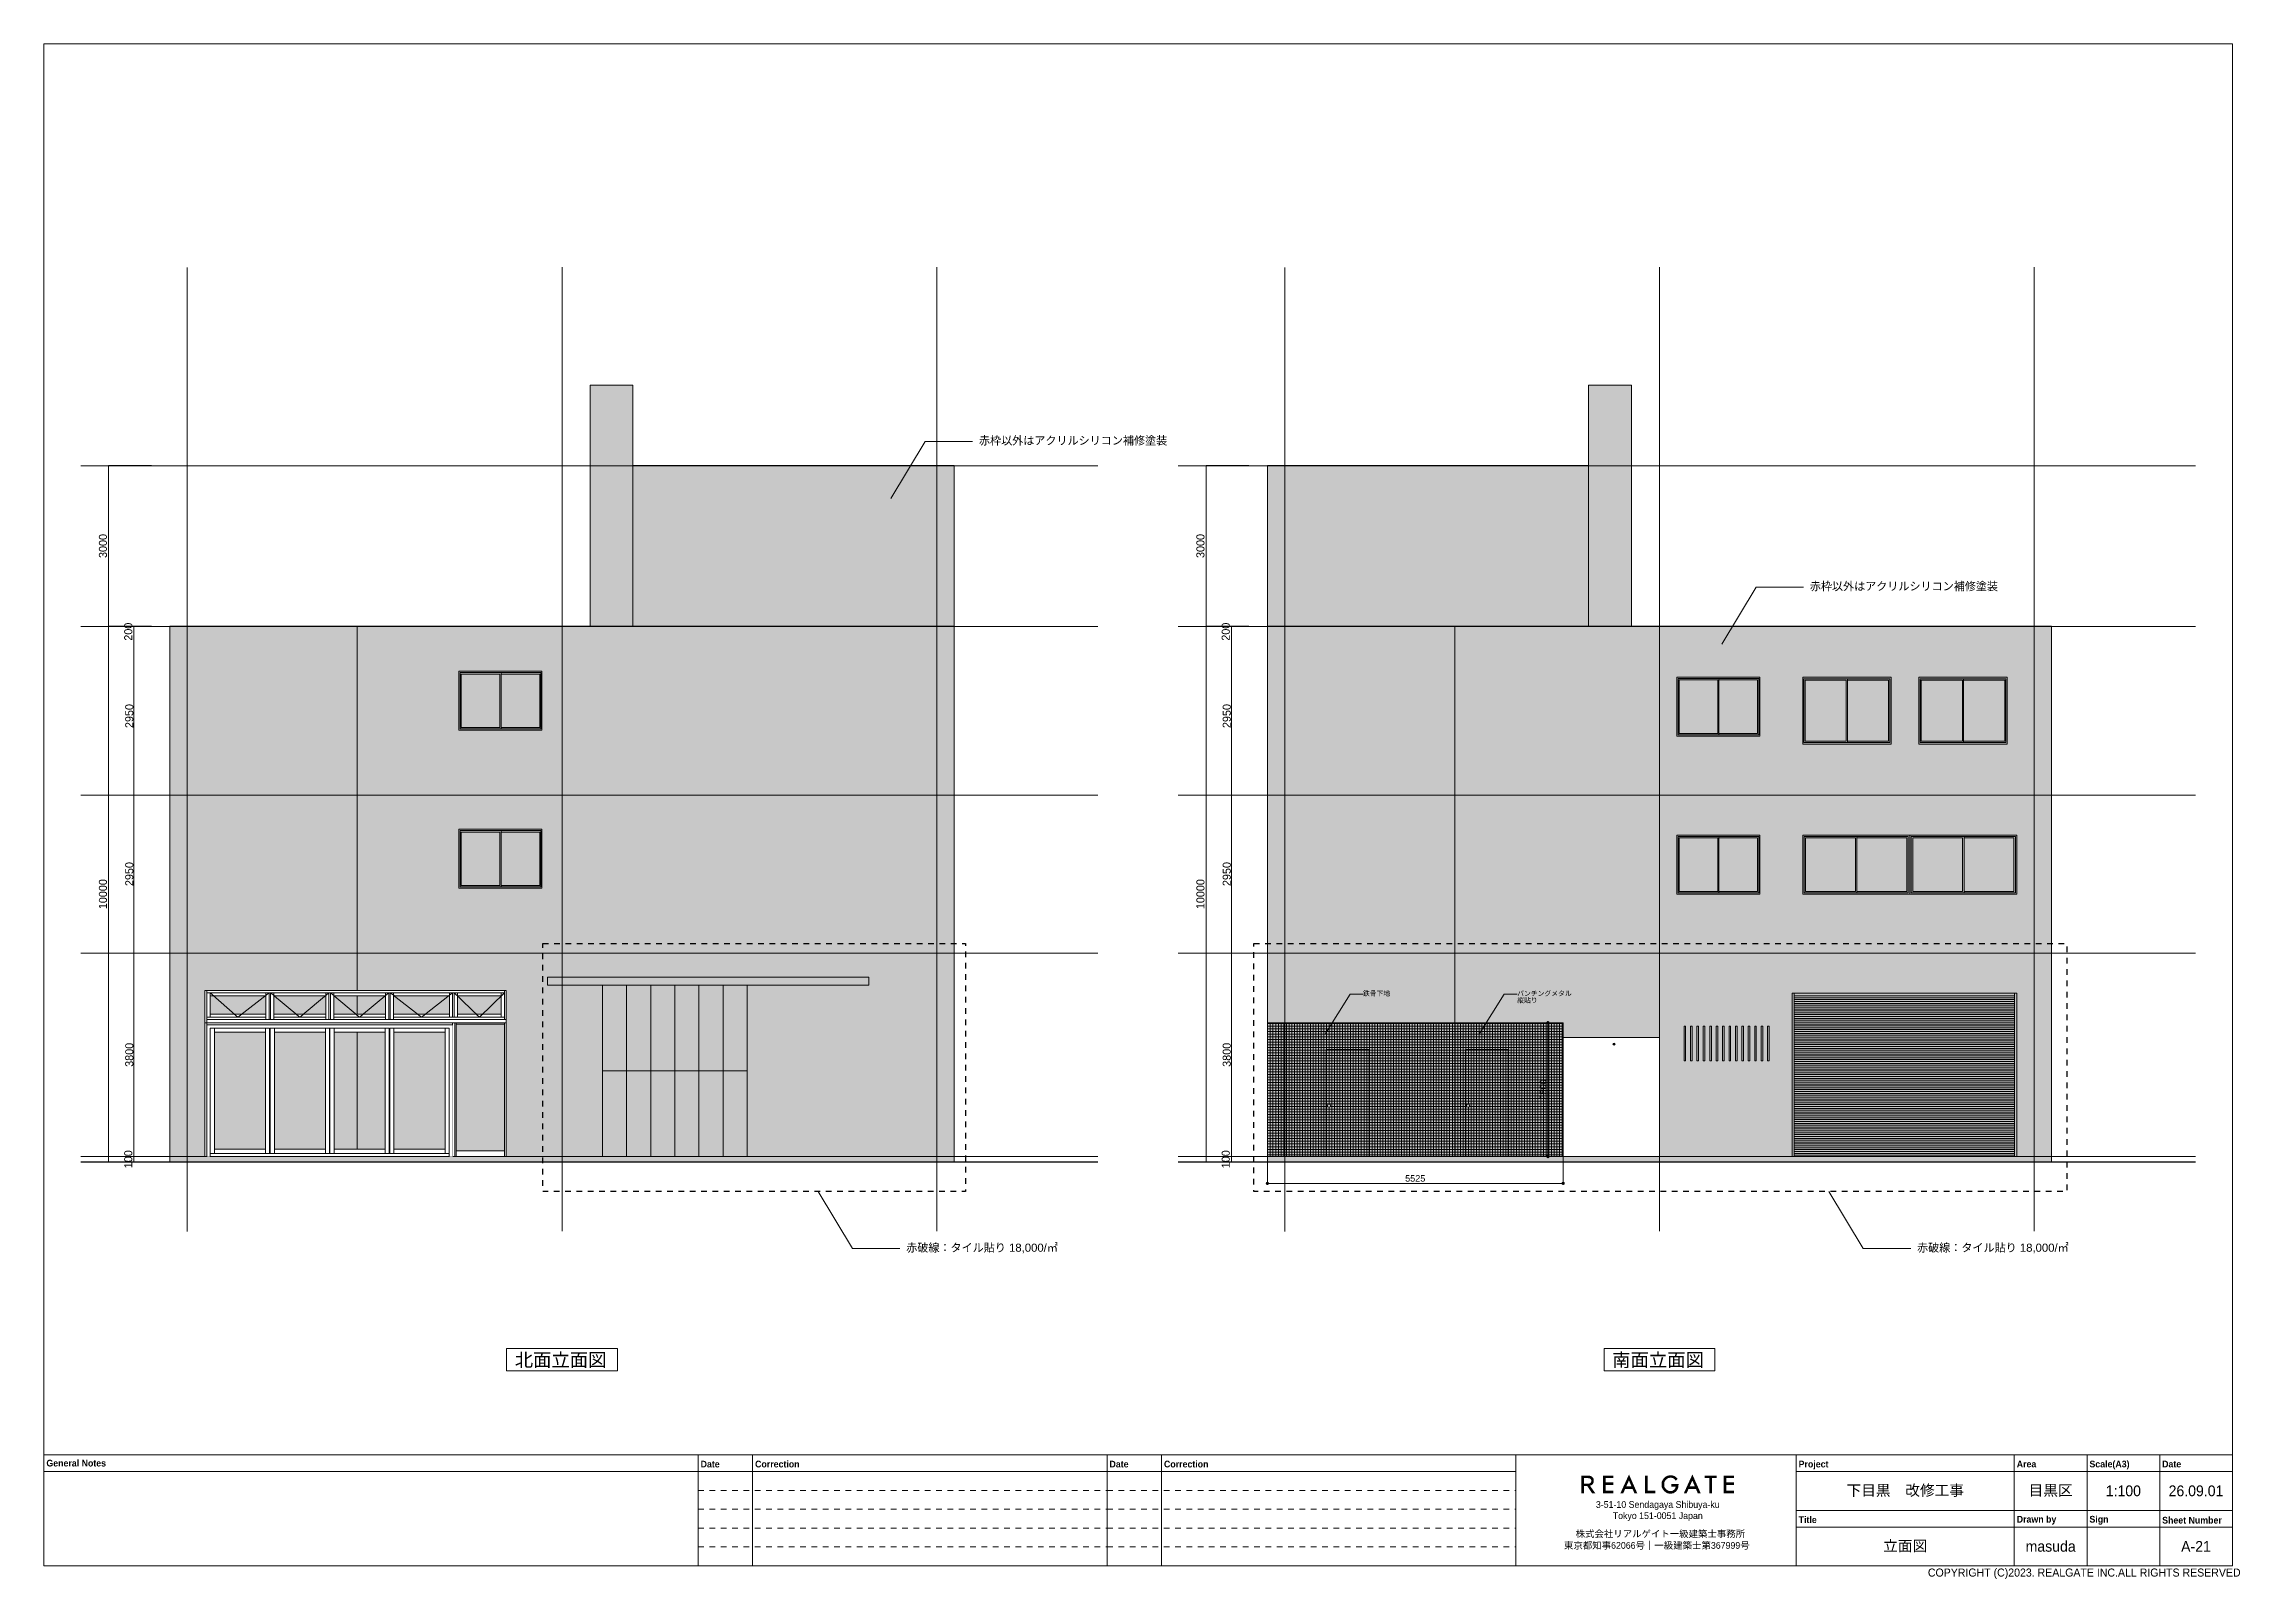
# Paper-space layout 'A-21' of a CAD drawing. Header units: millimetres. Extents: x -204 to 206, y -144 to 143.
# The model-space entities are those that its viewports show. They can reach past a viewport. Long polylines and large blocks are cut down to what shows.
import ezdxf

# ---------------------------------------------------------------- set-up
doc = ezdxf.new("R2010")
doc.units = ezdxf.units.MM
doc.header["$PDMODE"] = 1
doc.header["$PDSIZE"] = -2
for name, pattern in [('CENTER5', [3.375, 2.25, -0.375, 0.375, -0.375]), ('ラインタイプ-1', [2.116531, 1.058062, -1.058469]), ('ラインタイプ-6', [5.291531, 3.175, -1.058062, 0.352704, -0.705764]), ('短破線', [2.116125, 1.058062, -1.058062])]:
    doc.linetypes.add(name, pattern=pattern)
for name, color, linetype, lineweight in [('00_一般', 7, 'Continuous', 5), ('01_基準-寸法', 7, 'Continuous', 5), ('02_既存平面-内部建具・サッシ', 7, 'Continuous', 18), ('07_文字・記号', 7, 'Continuous', 9), ('_下地 (2D)', 7, 'Continuous', 5), ('_塗（壁） (2D)', 7, 'Continuous', 5), ('_平面図(既存部) (2D)', 7, 'Continuous', 5), ('_平面図（新設） (2D)', 7, 'Continuous', 5), ('_文字・記号 (2D)', 7, 'Continuous', 5), ('一般', 7, 'Continuous', 5), ('寸法', 7, 'Continuous', 5)]:
    doc.layers.add(name, color=color, linetype=linetype, lineweight=lineweight)
for name, color, linetype, lineweight, true_color in [('02_0.25', 1, 'Continuous', 25, 0xff0000), ('04_0.10', 7, 'Continuous', 9, 0x0099ff), ('06一点鎖線', 7, 'ラインタイプ-6', 9, 0x9999ff), ('08_ハッチ・色', 7, 'Continuous', 5, 0x888888)]:
    doc.layers.add(name, color=color, linetype=linetype, lineweight=lineweight, true_color=true_color)
doc.styles.add('__ _____', font='')
doc.styles.add('Helvetica', font='')
doc.styles.add('Hiragino Sans W3', font='', dxfattribs={"bigfont": 'Hiragino Sans W3'})
doc.styles.add('Yu Gothic UI Semilight', font='Yu Gothic UI Semilight.ttf')
doc.styles.add('ＭＳ Ｐゴシック', font='MS PGothic.ttf')
doc.styles.add('ＭＳ Ｐゴシック (bold)', font='')
doc.styles.get('__ _____').set_extended_font_data('?? ?????')
doc.styles.get('Helvetica').set_extended_font_data('Helvetica')
doc.styles.get('Hiragino Sans W3').set_extended_font_data('Hiragino Sans W3')
doc.styles.get('ＭＳ Ｐゴシック (bold)').set_extended_font_data('ＭＳ Ｐゴシック', bold=True)
doc.dimstyles.new('RGT', dxfattribs={"dimtxt": 161.781684, "dimasz": 0.999939, "dimexe": 0, "dimexo": 1, "dimgap": 0.5, "dimtad": 1, "dimdsep": 46, "dimtxsty": 'Hiragino Sans W3', "dimblk": 'DOT', "dimblk1": 'DOT', "dimblk2": 'DOT', "dimcen": 0, "dimazin": 0, "dimtfac": 1, "dimtix": 1, "dimtmove": 0, "dimatfit": 0, "dimldrblk": 'VW_FILLEDARROW', "dimfxl": 1, "dimfrac": 2, "dimtolj": 1, "dimarcsym": 0})
doc.dimstyles.new('RGT-2', dxfattribs={"dimtxt": 161.781684, "dimasz": 0.100769, "dimexe": 0, "dimexo": 1, "dimgap": 0.5, "dimtad": 1, "dimdsep": 46, "dimtxsty": 'Hiragino Sans W3', "dimblk": 'DOT', "dimblk1": 'DOT', "dimblk2": 'DOT', "dimcen": 0, "dimazin": 0, "dimtfac": 1, "dimtix": 1, "dimtmove": 0, "dimatfit": 0, "dimldrblk": 'VW_FILLEDARROW', "dimfxl": 1, "dimfrac": 2, "dimtolj": 1, "dimarcsym": 0})
pattern_1 = [(0, (0, 0), (3e-15, 50), []), (90, (8e-15, 133.333), (50, 0), [])]

psp = doc.layouts.new('A-21')

# ---------------------------------------------------------------- texts
at = {"layer": '07_文字・記号', "char_height": 2.513, "attachment_point": 1, "line_spacing_factor": 1.006498, "style": 'Yu Gothic UI Semilight'}
for s, insert in [('北面立面図', (-116.45, -101.56)), ('南面立面図', (88.55, -101.56))]:
    psp.add_mtext(s, dxfattribs=dict(at, insert=insert))
at = {"layer": '一般', "char_height": 2.01, "attachment_point": 5, "line_spacing_factor": 0.99804, "style": 'ＭＳ Ｐゴシック'}
for s, insert in [('立面図', (143.29, -137.64)), ('A-21', (197.6, -137.64))]:
    psp.add_mtext(s, dxfattribs=dict(at, insert=insert))

msp = doc.modelspace()

# ---------------------------------------------------------------- blocks, each defined once
blk = doc.blocks.new('グループ-1379')
at = {"color": 255, "linetype": 'Continuous'}
blk.add_wipeout([(180.47, -125.61), (187.58, -125.61), (187.58, -128.94), (180.47, -128.94)], dxfattribs=at).dxf.layer = '02_0.25'
at = {"layer": '一般', "insert": (184.03, -127.28), "char_height": 2.01, "attachment_point": 5, "line_spacing_factor": 0.99804, "style": 'ＭＳ Ｐゴシック'}
blk.add_mtext('1:125', dxfattribs=at)
blk = doc.blocks.new('引出線付き注釈-21')
at = {"layer": '07_文字・記号'}
for p, q in [((0, 0), (-643, 1065)), ((885, 0), (0, 0))]:
    blk.add_line(p, q, dxfattribs=at)
at = {"layer": '07_文字・記号', "insert": (1004, 93), "char_height": 151.58, "width": 2900.73, "attachment_point": 1, "line_spacing_factor": 0.839781, "style": 'Helvetica'}
blk.add_mtext('赤破線：タイル貼り 18,000/㎡', dxfattribs=at)
blk = doc.blocks.new('引出線付き注釈-22')
at = {"layer": '07_文字・記号'}
for p, q in [((0, 0), (-643, 1065)), ((885, 0), (0, 0))]:
    blk.add_line(p, q, dxfattribs=at)
at = {"layer": '07_文字・記号', "insert": (1004, 93), "char_height": 151.58, "width": 2900.73, "attachment_point": 1, "line_spacing_factor": 0.839781, "style": 'Helvetica'}
blk.add_mtext('赤破線：タイル貼り 18,000/㎡', dxfattribs=at)
blk = doc.blocks.new('引出線付き注釈-23')
at = {"layer": '07_文字・記号'}
for p, q in [((0, 0), (-643, -1065)), ((885, 0), (0, 0))]:
    blk.add_line(p, q, dxfattribs=at)
at = {"layer": '07_文字・記号', "insert": (1004, 93), "char_height": 151.58, "width": 3608.92, "attachment_point": 1, "line_spacing_factor": 0.839781, "style": 'Helvetica'}
blk.add_mtext('赤枠以外はアクリルシリコン補修塗装', dxfattribs=at)
blk = doc.blocks.new('引出線付き注釈-24')
at = {"layer": '07_文字・記号'}
for p, q in [((0, 0), (-643, -1065)), ((885, 0), (0, 0))]:
    blk.add_line(p, q, dxfattribs=at)
at = {"layer": '07_文字・記号', "insert": (1004, 93), "char_height": 151.58, "width": 3608.92, "attachment_point": 1, "line_spacing_factor": 0.839781, "style": 'Helvetica'}
blk.add_mtext('赤枠以外はアクリルシリコン補修塗装', dxfattribs=at)
blk = doc.blocks.new('グループ-3')
at = {"layer": '一般', "linetype": 'Continuous', "lineweight": 0, "true_color": 0x221814}
h = blk.add_hatch(color=250, dxfattribs=at)
h.paths.add_polyline_path([(84.4, -126.31), (84.44, -126.31), (84.5, -126.28), (84.57, -126.26), (84.63, -126.23), (84.69, -126.19), (84.74, -126.16), (84.8, -126.12), (84.85, -126.07), (84.89, -126.02), (84.92, -125.99), (84.94, -125.96), (84.98, -125.9), (85.01, -125.85), (85.04, -125.79), (85.06, -125.74), (85.08, -125.7), (85.09, -125.65), (85.1, -125.61), (85.11, -125.57), (85.11, -125.53), (85.11, -125.49), (85.11, -125.46), (85.11, -125.42), (85.12, -125.39), (85.12, -125.36), (85.11, -125.34), (85.11, -125.31), (85.11, -125.29), (85.11, -125.26), (85.1, -125.23), (85.1, -125.2), (85.09, -125.17), (85.09, -125.13), (85.08, -125.1), (85.07, -125.06), (85.06, -125.02), (85.04, -124.98), (85.02, -124.93), (84.99, -124.89), (84.96, -124.84), (84.92, -124.79), (84.88, -124.75), (84.83, -124.69), (84.8, -124.67), (84.78, -124.65), (84.72, -124.61), (84.66, -124.57), (84.6, -124.54), (84.54, -124.51), (84.48, -124.49), (84.43, -124.47), (84.37, -124.46), (84.31, -124.45), (84.26, -124.45), (84.21, -124.44), (84.16, -124.44), (84.12, -124.43), (84.08, -124.43), (84.04, -124.43), (84.01, -124.43), (83.98, -124.42), (83.95, -124.42), (83.93, -124.42), (83.91, -124.42), (83.89, -124.42), (83.88, -124.42), (83.87, -124.42), (83.87, -124.42), (83.86, -124.42), (83.86, -124.42), (83.86, -124.42), (83.86, -124.42), (83.86, -124.42), (83.85, -124.42), (83.84, -124.42), (83.84, -124.42), (83.83, -124.42), (83.82, -124.42), (83.81, -124.42), (83.79, -124.42), (83.78, -124.42), (83.76, -124.42), (83.75, -124.42), (83.73, -124.42), (83.71, -124.42), (83.68, -124.42), (83.66, -124.42), (83.64, -124.42), (83.61, -124.42), (83.59, -124.42), (83.56, -124.42), (83.54, -124.42), (83.51, -124.42), (83.28, -124.42), (82.8, -124.42), (82.8, -127.72), (83.29, -127.72), (83.29, -126.37), (83.88, -126.37), (84.8, -127.72), (85.4, -127.72)])
h.paths.add_polyline_path([(83.29, -125.94), (83.29, -124.89), (83.96, -124.89), (84.05, -124.89), (84.12, -124.9), (84.19, -124.91), (84.26, -124.92), (84.32, -124.94), (84.38, -124.96), (84.43, -124.99), (84.47, -125.02), (84.51, -125.05), (84.54, -125.09), (84.57, -125.13), (84.6, -125.18), (84.62, -125.23), (84.63, -125.28), (84.64, -125.34), (84.64, -125.4), (84.64, -125.47), (84.63, -125.53), (84.62, -125.58), (84.6, -125.63), (84.57, -125.68), (84.54, -125.73), (84.51, -125.77), (84.47, -125.8), (84.42, -125.83), (84.37, -125.86), (84.31, -125.88), (84.25, -125.9), (84.18, -125.92), (84.11, -125.93), (84.03, -125.93), (83.94, -125.94)])
for points in [[(88.78, -124.89), (87.32, -124.89), (87.32, -125.68), (88.74, -125.68), (88.74, -126.15), (87.32, -126.15), (87.32, -127.25), (88.78, -127.25), (88.78, -127.72), (86.83, -127.72), (86.83, -124.42), (88.78, -124.42)], [(95.16, -124.42), (95.16, -127.25), (96.6, -127.25), (96.6, -127.72), (94.67, -127.72), (94.67, -124.42)], [(99.6, -126), (100.94, -126), (100.94, -126.01), (100.94, -126.02), (100.94, -126.03), (100.94, -126.04), (100.94, -126.04), (100.94, -126.05), (100.94, -126.06), (100.94, -126.07), (100.94, -126.08), (100.94, -126.09), (100.94, -126.09), (100.94, -126.1), (100.94, -126.1), (100.94, -126.1), (100.94, -126.1), (100.94, -126.1), (100.94, -126.1), (100.94, -126.1), (100.94, -126.11), (100.94, -126.13), (100.94, -126.15), (100.94, -126.17), (100.93, -126.19), (100.93, -126.23), (100.93, -126.26), (100.93, -126.29), (100.93, -126.32), (100.93, -126.35), (100.92, -126.38), (100.92, -126.41), (100.92, -126.44), (100.92, -126.47), (100.91, -126.49), (100.91, -126.52), (100.9, -126.55), (100.9, -126.58), (100.89, -126.61), (100.88, -126.65), (100.87, -126.68), (100.86, -126.72), (100.85, -126.77), (100.84, -126.81), (100.81, -126.87), (100.79, -126.92), (100.76, -126.97), (100.73, -127.03), (100.7, -127.08), (100.67, -127.13), (100.64, -127.18), (100.6, -127.23), (100.57, -127.27), (100.53, -127.31), (100.42, -127.41), (100.32, -127.5), (100.22, -127.58), (100.12, -127.64), (100.03, -127.69), (99.94, -127.73), (99.85, -127.75), (99.76, -127.76), (99.67, -127.77), (99.59, -127.77), (99.5, -127.77), (99.42, -127.78), (99.34, -127.77), (99.25, -127.77), (99.17, -127.77), (99.09, -127.76), (99, -127.75), (98.91, -127.73), (98.82, -127.69), (98.72, -127.64), (98.62, -127.58), (98.52, -127.51), (98.41, -127.42), (98.29, -127.32), (98.25, -127.28), (98.21, -127.24), (98.12, -127.12), (98.03, -127.01), (97.96, -126.9), (97.9, -126.8), (97.86, -126.7), (97.82, -126.6), (97.8, -126.51), (97.79, -126.42), (97.78, -126.34), (97.78, -126.25), (97.78, -126.16), (97.78, -126.08), (97.78, -125.99), (97.78, -125.9), (97.78, -125.81), (97.79, -125.73), (97.8, -125.64), (97.82, -125.54), (97.86, -125.45), (97.91, -125.34), (97.97, -125.24), (98.04, -125.13), (98.12, -125.02), (98.22, -124.9), (98.26, -124.86), (98.3, -124.82), (98.4, -124.74), (98.49, -124.66), (98.58, -124.6), (98.66, -124.55), (98.74, -124.5), (98.82, -124.47), (98.89, -124.44), (98.96, -124.42), (99.02, -124.41), (99.09, -124.4), (99.14, -124.39), (99.2, -124.38), (99.25, -124.37), (99.29, -124.37), (99.33, -124.36), (99.37, -124.36), (99.4, -124.36), (99.43, -124.36), (99.46, -124.36), (99.49, -124.36), (99.52, -124.36), (99.54, -124.36), (99.56, -124.36), (99.58, -124.36), (99.6, -124.36), (99.62, -124.36), (99.64, -124.37), (99.66, -124.37), (99.69, -124.37), (99.72, -124.38), (99.75, -124.38), (99.78, -124.39), (99.82, -124.39), (99.86, -124.4), (99.9, -124.41), (99.94, -124.43), (99.98, -124.44), (100.03, -124.46), (100.08, -124.47), (100.13, -124.5), (100.17, -124.52), (100.21, -124.53), (100.26, -124.56), (100.31, -124.59), (100.35, -124.62), (100.39, -124.65), (100.43, -124.67), (100.46, -124.7), (100.49, -124.73), (100.52, -124.75), (100.55, -124.78), (100.58, -124.8), (100.6, -124.83), (100.63, -124.85), (100.65, -124.87), (100.67, -124.9), (100.7, -124.92), (100.72, -124.94), (100.74, -124.96), (100.76, -124.98), (100.77, -125), (100.78, -125.01), (100.79, -125.02), (100.79, -125.03), (100.79, -125.03), (100.79, -125.03), (100.79, -125.03), (100.79, -125.03), (100.78, -125.04), (100.78, -125.04), (100.78, -125.04), (100.77, -125.04), (100.77, -125.05), (100.76, -125.05), (100.76, -125.06), (100.75, -125.07), (100.74, -125.07), (100.74, -125.08), (100.73, -125.09), (100.72, -125.1), (100.71, -125.11), (100.69, -125.12), (100.68, -125.13), (100.67, -125.15), (100.66, -125.16), (100.64, -125.17), (100.63, -125.18), (100.62, -125.2), (100.6, -125.21), (100.59, -125.22), (100.58, -125.23), (100.57, -125.25), (100.55, -125.26), (100.54, -125.27), (100.53, -125.28), (100.52, -125.29), (100.52, -125.3), (100.51, -125.3), (100.5, -125.31), (100.49, -125.32), (100.49, -125.32), (100.48, -125.33), (100.48, -125.33), (100.47, -125.34), (100.47, -125.34), (100.46, -125.34), (100.46, -125.35), (100.46, -125.35), (100.45, -125.35), (100.45, -125.36), (100.45, -125.36), (100.45, -125.36), (100.45, -125.37), (100.45, -125.37), (100.45, -125.37), (100.45, -125.37), (100.44, -125.37), (100.43, -125.36), (100.42, -125.34), (100.41, -125.33), (100.4, -125.31), (100.38, -125.29), (100.36, -125.26), (100.34, -125.24), (100.32, -125.22), (100.3, -125.2), (100.29, -125.18), (100.27, -125.16), (100.25, -125.14), (100.23, -125.13), (100.21, -125.11), (100.19, -125.09), (100.17, -125.07), (100.14, -125.05), (100.11, -125.03), (100.08, -125.01), (100.04, -124.98), (100, -124.96), (99.96, -124.93), (99.92, -124.91), (99.88, -124.89), (99.84, -124.87), (99.79, -124.86), (99.75, -124.85), (99.7, -124.84), (99.65, -124.84), (99.6, -124.83), (99.55, -124.83), (99.5, -124.83), (99.45, -124.83), (99.39, -124.83), (99.33, -124.83), (99.28, -124.84), (99.22, -124.84), (99.15, -124.85), (99.09, -124.87), (99.02, -124.89), (98.95, -124.93), (98.88, -124.97), (98.8, -125.02), (98.72, -125.08), (98.64, -125.15), (98.61, -125.19), (98.57, -125.22), (98.51, -125.3), (98.45, -125.38), (98.4, -125.46), (98.36, -125.54), (98.32, -125.61), (98.3, -125.68), (98.28, -125.75), (98.27, -125.82), (98.27, -125.88), (98.27, -125.95), (98.27, -126.01), (98.27, -126.08), (98.27, -126.14), (98.27, -126.21), (98.27, -126.28), (98.28, -126.34), (98.29, -126.41), (98.3, -126.48), (98.33, -126.55), (98.37, -126.63), (98.42, -126.7), (98.47, -126.78), (98.54, -126.86), (98.61, -126.95), (98.65, -126.98), (98.69, -127.02), (98.77, -127.08), (98.84, -127.14), (98.92, -127.18), (98.99, -127.22), (99.05, -127.25), (99.12, -127.28), (99.18, -127.29), (99.23, -127.3), (99.29, -127.31), (99.34, -127.31), (99.39, -127.31), (99.44, -127.31), (99.49, -127.31), (99.53, -127.31), (99.58, -127.31), (99.62, -127.3), (99.66, -127.3), (99.71, -127.28), (99.76, -127.27), (99.81, -127.24), (99.87, -127.22), (99.92, -127.18), (99.98, -127.14), (100.05, -127.1), (100.08, -127.07), (100.12, -127.04), (100.16, -127), (100.19, -126.96), (100.22, -126.92), (100.25, -126.88), (100.28, -126.85), (100.3, -126.82), (100.31, -126.79), (100.33, -126.76), (100.34, -126.73), (100.35, -126.7), (100.36, -126.68), (100.37, -126.65), (100.38, -126.63), (100.38, -126.6), (100.39, -126.58), (100.39, -126.56), (100.4, -126.53), (100.4, -126.51), (100.41, -126.5), (100.41, -126.49), (100.41, -126.48), (100.41, -126.47), (100.41, -126.47), (100.4, -126.47), (100.4, -126.47), (100.4, -126.47), (100.39, -126.47), (100.39, -126.47), (100.38, -126.47), (100.37, -126.47), (100.37, -126.47), (100.36, -126.47), (100.35, -126.47), (100.34, -126.47), (100.33, -126.47), (100.31, -126.47), (100.3, -126.47), (100.28, -126.47), (100.26, -126.47), (100.24, -126.47), (100.22, -126.47), (100.2, -126.47), (100.17, -126.47), (100.15, -126.47), (100.13, -126.47), (100.1, -126.47), (100.08, -126.47), (100.05, -126.47), (100.03, -126.47), (100, -126.47), (99.98, -126.47), (99.95, -126.47), (99.93, -126.47), (99.9, -126.47), (99.88, -126.47), (99.85, -126.47), (99.83, -126.47), (99.81, -126.47), (99.78, -126.47), (99.76, -126.47), (99.74, -126.47), (99.72, -126.47), (99.71, -126.47), (99.69, -126.47), (99.67, -126.47), (99.66, -126.47), (99.64, -126.47), (99.63, -126.47), (99.62, -126.47), (99.61, -126.47), (99.6, -126.47), (99.6, -126.47)], [(107.19, -124.89), (107.19, -127.72), (106.7, -127.72), (106.7, -124.89), (105.8, -124.89), (105.8, -124.42), (108.09, -124.42), (108.09, -124.89)], [(111.32, -124.89), (109.86, -124.89), (109.86, -125.68), (111.28, -125.68), (111.28, -126.15), (109.86, -126.15), (109.86, -127.25), (111.32, -127.25), (111.32, -127.72), (109.37, -127.72), (109.37, -124.42), (111.32, -124.42)]]:
    blk.add_hatch(color=250, dxfattribs=at).paths.add_polyline_path(points)
h = blk.add_hatch(color=250, dxfattribs=at)
h.paths.add_polyline_path([(92.36, -126.92), (92.7, -127.72), (93.23, -127.72), (91.69, -124.21), (90.08, -127.72), (90.61, -127.72), (90.97, -126.92)])
h.paths.add_polyline_path([(92.16, -126.45), (91.17, -126.45), (91.68, -125.33)])
h = blk.add_hatch(color=250, dxfattribs=at)
h.paths.add_polyline_path([(104.2, -126.92), (104.54, -127.72), (105.08, -127.72), (103.53, -124.21), (101.93, -127.72), (102.45, -127.72), (102.81, -126.92)])
h.paths.add_polyline_path([(104, -126.45), (103.02, -126.45), (103.52, -125.33)])
blk = doc.blocks.new('グループ-4')
at = {"layer": '一般'}
blk.add_blockref('グループ-3', (0, 0), dxfattribs=at)
at = {"layer": '一般', "color": 7, "transparency": 33554687, "char_height": 1.2563, "line_spacing_factor": 0.99804, "style": 'ＭＳ Ｐゴシック'}
for s, insert, attachment_point in [('3-51-10 Sendagaya Shibuya-ku\\PTokyo 151-0051 Japan', (97.06, -131.05), 5), ('株式会社リアルゲイト一級建築士事務所', (81.72, -134.66), 1), ('東京都知事62066号｜一級建築士第367999号', (79.55, -136.83), 1)]:
    blk.add_mtext(s, dxfattribs=dict(at, insert=insert, attachment_point=attachment_point))
blk = doc.blocks.new('(横)図面枠')
at = {"layer": '一般', "color": 7, "linetype": 'Continuous', "lineweight": 5, "transparency": 33554687}
blk.add_line((-204.39, -120.54), (70.56, -120.54), dxfattribs=at)
at = {"layer": '一般', "color": 7, "linetype": 'Continuous', "lineweight": 13, "transparency": 33554687}
for p, q in [((-82.19, -120.54), (-82.19, -141.27)), ((-72.01, -120.54), (-72.01, -141.27)), ((-5.81, -120.54), (-5.81, -141.27)), ((4.37, -120.54), (4.37, -141.27)), ((70.56, -141.27), (70.56, -120.54)), ((122.92, -141.27), (122.92, -120.54)), ((163.66, -141.27), (163.66, -120.54)), ((177.24, -141.27), (177.24, -120.54)), ((190.82, -141.27), (190.82, -120.54)), ((-204.39, -123.65), (70.56, -123.65)), ((122.92, -123.65), (204.39, -123.65)), ((122.92, -130.91), (204.39, -130.91)), ((122.92, -134.02), (204.39, -134.02))]:
    blk.add_line(p, q, dxfattribs=at)
at = {"layer": '一般', "color": 7, "linetype": '短破線', "lineweight": 13, "transparency": 33554687}
for p, q in [((-82.19, -127.18), (-5.81, -127.18)), ((-82.19, -130.7), (-5.81, -130.7)), ((-5.81, -127.18), (70.56, -127.18)), ((-5.81, -130.7), (70.56, -130.7)), ((-82.19, -134.22), (-5.81, -134.22)), ((-5.81, -134.22), (70.56, -134.22)), ((-82.19, -137.75), (-5.81, -137.75)), ((-5.81, -137.75), (70.56, -137.75))]:
    blk.add_line(p, q, dxfattribs=at)
at = {"layer": '一般', "linetype": 'Continuous', "lineweight": 13, "flags": 128}
for points in [[(-204.39, 142.88), (204.39, 142.88), (204.39, -141.27), (-204.39, -141.27)], [(-204.39, -120.54), (204.39, -120.54), (204.39, -141.27), (-204.39, -141.27)]]:
    blk.add_lwpolyline(points, close=True, dxfattribs=at)
at = {"layer": '一般', "color": 7, "linetype": 'Continuous', "lineweight": 5, "transparency": 33554687}
for p in [(143.29, -127.28), (170.45, -127.28), (184.03, -127.28), (197.6, -127.28), (143.29, -137.64), (170.45, -137.64), (184.03, -137.64), (197.6, -137.64)]:
    blk.add_point(p, dxfattribs=at)
at = {"layer": '一般', "color": 7, "transparency": 33554687}
blk.add_blockref('グループ-4', (0, 0), dxfattribs=at)
at = {"layer": '一般', "color": 7, "transparency": 33554687, "line_spacing_factor": 1.014956, "style": 'ＭＳ Ｐゴシック (bold)'}
for s, insert, char_height, attachment_point in [(' General Notes', (-204.39, -122.1), 1.2563, 4), (' Date', (-82.19, -121.64), 1.256, 1), (' Correction', (-72.01, -121.64), 1.2563, 1), (' Date', (-5.81, -121.64), 1.256, 1), (' Correction', (4.37, -121.64), 1.2563, 1), (' Project', (122.92, -121.64), 1.256, 1), (' Area', (163.66, -121.63), 1.256, 1), (' Scale(A3)', (177.24, -121.63), 1.256, 1), (' Date', (190.82, -121.63), 1.256, 1), (' Title', (122.92, -132.03), 1.256, 1), (' Drawn by', (163.66, -131.94), 1.256, 1), (' Sign', (177.24, -131.94), 1.256, 1), (' Sheet Number', (190.82, -132.12), 1.2563, 1)]:
    blk.add_mtext(s, dxfattribs=dict(at, insert=insert, char_height=char_height, attachment_point=attachment_point))
at = {"layer": '一般', "line_spacing_factor": 0.99804, "style": 'ＭＳ Ｐゴシック'}
for s, insert, char_height, attachment_point in [('下目黒\u3000改修工事', (143.29, -127.28), 2.01, 5), ('目黒区', (170.45, -127.28), 2.01, 5), ('1:125', (184.03, -127.28), 2.01, 5), ('25.07.01', (197.6, -127.28), 2.01, 5), ('masuda', (170.45, -137.64), 2.01, 5), ('COPYRIGHT (C)2023. REALGATE INC.ALL RIGHTS RESERVED', (147.52, -141.77), 1.5076, 1)]:
    blk.add_mtext(s, dxfattribs=dict(at, insert=insert, char_height=char_height, attachment_point=attachment_point))
at = {"color": 255, "linetype": 'Continuous', "lineweight": 13}
blk.add_wipeout([(192.08, -128.94), (203.12, -128.94), (203.12, -125.61), (192.08, -125.61)], dxfattribs=at).dxf.layer = '一般'
at = {"layer": '一般', "insert": (197.6, -127.28), "char_height": 2.01, "attachment_point": 5, "line_spacing_factor": 0.99804, "style": 'ＭＳ Ｐゴシック'}
blk.add_mtext('26.09.01', dxfattribs=at)
blk = doc.blocks.new('塗（壁） (2D)')
at = {"layer": '04_0.10', "linetype": 'Continuous', "lineweight": 0}
for points in [[(-5355, -9585), (-4555, -9585), (-4555, -14085), (-5355, -14085)], [(13295, -9585), (14095, -9585), (14095, -14085), (13295, -14085)], [(-6150, -20635), (-150, -20635), (-150, -20785), (-6150, -20785)], [(-5123, -20785), (-4673, -20785), (-4673, -22385), (-5123, -22385)], [(-4673, -20785), (-4223, -20785), (-4223, -22385), (-4673, -22385)], [(-4223, -20785), (-3773, -20785), (-3773, -22385), (-4223, -22385)], [(-3773, -20785), (-3323, -20785), (-3323, -22385), (-3773, -22385)], [(-3323, -20785), (-2873, -20785), (-2873, -22385), (-3323, -22385)], [(-2873, -20785), (-2423, -20785), (-2423, -22385), (-2873, -22385)], [(-5123, -22385), (-4673, -22385), (-4673, -23985), (-5123, -23985)], [(-4673, -22385), (-4223, -22385), (-4223, -23985), (-4673, -23985)], [(-4223, -22385), (-3773, -22385), (-3773, -23985), (-4223, -23985)], [(-3773, -22385), (-3323, -22385), (-3323, -23985), (-3773, -23985)], [(-3323, -22385), (-2873, -22385), (-2873, -23985), (-3323, -23985)], [(-2873, -22385), (-2423, -22385), (-2423, -23985), (-2873, -23985)]]:
    blk.add_hatch(color=7, dxfattribs=at).paths.add_polyline_path(points)
at = {"layer": '04_0.10', "linetype": 'Continuous', "lineweight": 0, "transparency": 33554687}
for points in [[(-4555, -11085), (1445, -11085), (1445, -14085), (-4555, -14085)], [(7295, -11085), (13295, -11085), (13295, -14085), (7295, -14085)], [(-13205, -14085), (-9705, -14085), (-9705, -17235), (-13205, -17235)], [(-9705, -14085), (1445, -14085), (1445, -17235), (-9705, -17235)], [(7295, -14085), (10795, -14085), (10795, -17235), (7295, -17235)], [(10795, -14085), (21945, -14085), (21945, -17235), (10795, -17235)], [(-13205, -17235), (-9705, -17235), (-9705, -20185), (-13205, -20185)], [(-9705, -17235), (1445, -17235), (1445, -20185), (-9705, -20185)], [(7295, -17235), (10795, -17235), (10795, -20185), (7295, -20185)], [(10795, -17235), (21945, -17235), (21945, -20185), (10795, -20185)], [(-13205, -20185), (-9705, -20185), (-9705, -23985), (-13205, -23985)], [(-9705, -20185), (1445, -20185), (1445, -23985), (-9705, -23985)], [(7295, -20185), (10795, -20185), (10795, -23985), (7295, -23985)], [(10795, -23985), (12820, -23985), (12820, -21760), (14620, -21760), (14620, -23985), (21945, -23985), (21945, -20185), (10795, -20185)]]:
    blk.add_hatch(color=7, dxfattribs=at).paths.add_polyline_path(points)
at = {"layer": '04_0.10', "color": 251, "linetype": 'Continuous', "lineweight": 5, "flags": 128}
for points in [[(-5355, -9585), (-4555, -9585), (-4555, -14085), (-5355, -14085)], [(13295, -9585), (14095, -9585), (14095, -14085), (13295, -14085)], [(-4555, -11085), (1445, -11085), (1445, -14085), (-4555, -14085)], [(7295, -11085), (13295, -11085), (13295, -14085), (7295, -14085)], [(-13205, -14085), (-9705, -14085), (-9705, -17235), (-13205, -17235)], [(-9705, -14085), (1445, -14085), (1445, -17235), (-9705, -17235)], [(7295, -14085), (10795, -14085), (10795, -17235), (7295, -17235)], [(10795, -14085), (21945, -14085), (21945, -17235), (10795, -17235)], [(-13205, -17235), (-9705, -17235), (-9705, -20185), (-13205, -20185)], [(-9705, -17235), (1445, -17235), (1445, -20185), (-9705, -20185)], [(7295, -17235), (10795, -17235), (10795, -20185), (7295, -20185)], [(10795, -17235), (21945, -17235), (21945, -20185), (10795, -20185)], [(-13205, -20185), (-9705, -20185), (-9705, -23985), (-13205, -23985)], [(-9705, -20185), (1445, -20185), (1445, -23985), (-9705, -23985)], [(7295, -20185), (10795, -20185), (10795, -23985), (7295, -23985)], [(10795, -23985), (12820, -23985), (12820, -21760), (14620, -21760), (14620, -23985), (21945, -23985), (21945, -20185), (10795, -20185)], [(-6150, -20635), (-150, -20635), (-150, -20785), (-6150, -20785)], [(-5123, -20785), (-4673, -20785), (-4673, -22385), (-5123, -22385)], [(-4673, -20785), (-4223, -20785), (-4223, -22385), (-4673, -22385)], [(-4223, -20785), (-3773, -20785), (-3773, -22385), (-4223, -22385)], [(-3773, -20785), (-3323, -20785), (-3323, -22385), (-3773, -22385)], [(-3323, -20785), (-2873, -20785), (-2873, -22385), (-3323, -22385)], [(-2873, -20785), (-2423, -20785), (-2423, -22385), (-2873, -22385)], [(-5123, -22385), (-4673, -22385), (-4673, -23985), (-5123, -23985)], [(-4673, -22385), (-4223, -22385), (-4223, -23985), (-4673, -23985)], [(-4223, -22385), (-3773, -22385), (-3773, -23985), (-4223, -23985)], [(-3773, -22385), (-3323, -22385), (-3323, -23985), (-3773, -23985)], [(-3323, -22385), (-2873, -22385), (-2873, -23985), (-3323, -23985)], [(-2873, -22385), (-2423, -22385), (-2423, -23985), (-2873, -23985)]]:
    blk.add_lwpolyline(points, close=True, dxfattribs=at)
blk = doc.blocks.new('グループ-119')
at = {"layer": '04_0.10', "linetype": 'Continuous', "lineweight": 0, "true_color": 0xdddddd}
blk.add_hatch(color=254, dxfattribs=at).paths.add_polyline_path([(17295, -15035), (18945, -15035), (18945, -16285), (17295, -16285)])
at = {"layer": '04_0.10', "linetype": 'Continuous', "lineweight": 0, "true_color": 0xe6ffe6}
for points in [[(17339, -15092), (18108, -15092), (18108, -16228), (17339, -16228)], [(18131, -15092), (18900, -15092), (18900, -16228), (18131, -16228)]]:
    blk.add_hatch(color=7, dxfattribs=at).paths.add_polyline_path(points)
at = {"layer": '04_0.10', "color": 251}
for p, q in [((17295, -15035), (17295, -16285)), ((17317, -15064), (17317, -16257)), ((18922, -15064), (17317, -15064)), ((18131, -16257), (18131, -15064)), ((18922, -15064), (18922, -16257)), ((18922, -16257), (17317, -16257))]:
    blk.add_line(p, q, dxfattribs=at)
at = {"layer": '04_0.10', "color": 251, "flags": 128}
for points in [[(17295, -15035), (18945, -15035), (18945, -16285), (17295, -16285)], [(17339, -15092), (18108, -15092), (18108, -16228), (17339, -16228)], [(18131, -15092), (18900, -15092), (18900, -16228), (18131, -16228)]]:
    blk.add_lwpolyline(points, close=True, dxfattribs=at)
blk = doc.blocks.new('グループ-120')
at = {"layer": '04_0.10', "linetype": 'Continuous', "lineweight": 0, "true_color": 0xdddddd}
blk.add_hatch(color=254, dxfattribs=at).paths.add_polyline_path([(17295, -17985), (19295, -17985), (19295, -19085), (17295, -19085)])
at = {"layer": '04_0.10', "linetype": 'Continuous', "lineweight": 0, "true_color": 0xe6ffe6}
for points in [[(17349, -18035), (18281, -18035), (18281, -19035), (17349, -19035)], [(18308, -18035), (19240, -18035), (19240, -19035), (18308, -19035)]]:
    blk.add_hatch(color=7, dxfattribs=at).paths.add_polyline_path(points)
at = {"layer": '04_0.10', "color": 251}
for p, q in [((17295, -17985), (17295, -19085)), ((17322, -18010), (17322, -19060)), ((19267, -18010), (17322, -18010)), ((18308, -19060), (18308, -18010)), ((19267, -18010), (19267, -19060)), ((19267, -19060), (17322, -19060))]:
    blk.add_line(p, q, dxfattribs=at)
at = {"layer": '04_0.10', "color": 251, "flags": 128}
for points in [[(17295, -17985), (19295, -17985), (19295, -19085), (17295, -19085)], [(17349, -18035), (18281, -18035), (18281, -19035), (17349, -19035)], [(18308, -18035), (19240, -18035), (19240, -19035), (18308, -19035)]]:
    blk.add_lwpolyline(points, close=True, dxfattribs=at)
blk = doc.blocks.new('グループ-121')
at = {"layer": '04_0.10', "linetype": 'Continuous', "lineweight": 0, "true_color": 0xdddddd}
blk.add_hatch(color=254, dxfattribs=at).paths.add_polyline_path([(14945, -15035), (16495, -15035), (16495, -16135), (14945, -16135)])
at = {"layer": '04_0.10', "linetype": 'Continuous', "lineweight": 0, "true_color": 0xe6ffe6}
for points in [[(14987, -15085), (15709, -15085), (15709, -16085), (14987, -16085)], [(15730, -15085), (16452, -15085), (16452, -16085), (15730, -16085)]]:
    blk.add_hatch(color=7, dxfattribs=at).paths.add_polyline_path(points)
at = {"layer": '04_0.10', "color": 251}
for p, q in [((14945, -15035), (14945, -16135)), ((14966, -15060), (14966, -16110)), ((16474, -15060), (14966, -15060)), ((15730, -16110), (15730, -15060)), ((16474, -15060), (16474, -16110)), ((16474, -16110), (14966, -16110))]:
    blk.add_line(p, q, dxfattribs=at)
at = {"layer": '04_0.10', "color": 251, "flags": 128}
for points in [[(14945, -15035), (16495, -15035), (16495, -16135), (14945, -16135)], [(14987, -15085), (15709, -15085), (15709, -16085), (14987, -16085)], [(15730, -15085), (16452, -15085), (16452, -16085), (15730, -16085)]]:
    blk.add_lwpolyline(points, close=True, dxfattribs=at)
blk = doc.blocks.new('グループ-122')
at = {"layer": '04_0.10', "linetype": 'Continuous', "lineweight": 0, "true_color": 0xdddddd}
blk.add_hatch(color=254, dxfattribs=at).paths.add_polyline_path([(14945, -17985), (16495, -17985), (16495, -19085), (14945, -19085)])
at = {"layer": '04_0.10', "linetype": 'Continuous', "lineweight": 0, "true_color": 0xe6ffe6}
for points in [[(14987, -18035), (15709, -18035), (15709, -19035), (14987, -19035)], [(15730, -18035), (16452, -18035), (16452, -19035), (15730, -19035)]]:
    blk.add_hatch(color=7, dxfattribs=at).paths.add_polyline_path(points)
at = {"layer": '04_0.10', "color": 251}
for p, q in [((14945, -17985), (14945, -19085)), ((14966, -18010), (14966, -19060)), ((16474, -18010), (14966, -18010)), ((15730, -19060), (15730, -18010)), ((16474, -18010), (16474, -19060)), ((16474, -19060), (14966, -19060))]:
    blk.add_line(p, q, dxfattribs=at)
at = {"layer": '04_0.10', "color": 251, "flags": 128}
for points in [[(14945, -17985), (16495, -17985), (16495, -19085), (14945, -19085)], [(14987, -18035), (15709, -18035), (15709, -19035), (14987, -19035)], [(15730, -18035), (16452, -18035), (16452, -19035), (15730, -19035)]]:
    blk.add_lwpolyline(points, close=True, dxfattribs=at)
blk = doc.blocks.new('グループ-123')
at = {"layer": '04_0.10', "linetype": 'Continuous', "lineweight": 0, "true_color": 0xdddddd}
blk.add_hatch(color=254, dxfattribs=at).paths.add_polyline_path([(19295, -17985), (21295, -17985), (21295, -19085), (19295, -19085)])
at = {"layer": '04_0.10', "linetype": 'Continuous', "lineweight": 0, "true_color": 0xe6ffe6}
for points in [[(19349, -18035), (20281, -18035), (20281, -19035), (19349, -19035)], [(20308, -18035), (21240, -18035), (21240, -19035), (20308, -19035)]]:
    blk.add_hatch(color=7, dxfattribs=at).paths.add_polyline_path(points)
at = {"layer": '04_0.10', "color": 251}
for p, q in [((19295, -17985), (19295, -19085)), ((19322, -18010), (19322, -19060)), ((21267, -18010), (19322, -18010)), ((20308, -19060), (20308, -18010)), ((21267, -18010), (21267, -19060)), ((21267, -19060), (19322, -19060))]:
    blk.add_line(p, q, dxfattribs=at)
at = {"layer": '04_0.10', "color": 251, "flags": 128}
for points in [[(19295, -17985), (21295, -17985), (21295, -19085), (19295, -19085)], [(19349, -18035), (20281, -18035), (20281, -19035), (19349, -19035)], [(20308, -18035), (21240, -18035), (21240, -19035), (20308, -19035)]]:
    blk.add_lwpolyline(points, close=True, dxfattribs=at)
blk = doc.blocks.new('グループ-124')
at = {"layer": '04_0.10', "linetype": 'Continuous', "lineweight": 0, "true_color": 0xdddddd}
blk.add_hatch(color=254, dxfattribs=at).paths.add_polyline_path([(19465, -15035), (21115, -15035), (21115, -16285), (19465, -16285)])
at = {"layer": '04_0.10', "linetype": 'Continuous', "lineweight": 0, "true_color": 0xe6ffe6}
for points in [[(19509, -15092), (20278, -15092), (20278, -16228), (19509, -16228)], [(20301, -15092), (21070, -15092), (21070, -16228), (20301, -16228)]]:
    blk.add_hatch(color=7, dxfattribs=at).paths.add_polyline_path(points)
at = {"layer": '04_0.10', "color": 251}
for p, q in [((19465, -15035), (19465, -16285)), ((19487, -15064), (19487, -16257)), ((21092, -15064), (19487, -15064)), ((20301, -16257), (20301, -15064)), ((21092, -15064), (21092, -16257)), ((21092, -16257), (19487, -16257))]:
    blk.add_line(p, q, dxfattribs=at)
at = {"layer": '04_0.10', "color": 251, "flags": 128}
for points in [[(19465, -15035), (21115, -15035), (21115, -16285), (19465, -16285)], [(19509, -15092), (20278, -15092), (20278, -16228), (19509, -16228)], [(20301, -15092), (21070, -15092), (21070, -16228), (20301, -16228)]]:
    blk.add_lwpolyline(points, close=True, dxfattribs=at)
blk = doc.blocks.new('グループ-125')
at = {"layer": '04_0.10', "linetype": 'Continuous', "lineweight": 0, "true_color": 0xbbbbbb, "transparency": 33554687}
for points in [[(15078, -21550), (15108, -21550), (15108, -22200), (15078, -22200)], [(15198, -21550), (15228, -21550), (15228, -22200), (15198, -22200)], [(15318, -21550), (15348, -21550), (15348, -22200), (15318, -22200)], [(15438, -21550), (15468, -21550), (15468, -22200), (15438, -22200)], [(15558, -21550), (15588, -21550), (15588, -22200), (15558, -22200)], [(15678, -21550), (15708, -21550), (15708, -22200), (15678, -22200)], [(15798, -21550), (15828, -21550), (15828, -22200), (15798, -22200)], [(15918, -21550), (15948, -21550), (15948, -22200), (15918, -22200)], [(16038, -21550), (16068, -21550), (16068, -22200), (16038, -22200)], [(16158, -21550), (16188, -21550), (16188, -22200), (16158, -22200)], [(16278, -21550), (16308, -21550), (16308, -22200), (16278, -22200)], [(16398, -21550), (16428, -21550), (16428, -22200), (16398, -22200)], [(16518, -21550), (16548, -21550), (16548, -22200), (16518, -22200)], [(16638, -21550), (16668, -21550), (16668, -22200), (16638, -22200)]]:
    blk.add_hatch(color=9, dxfattribs=at).paths.add_polyline_path(points)
at = {"layer": '04_0.10', "color": 7, "flags": 128}
for points in [[(15078, -21550), (15108, -21550), (15108, -22200), (15078, -22200)], [(15198, -21550), (15228, -21550), (15228, -22200), (15198, -22200)], [(15318, -21550), (15348, -21550), (15348, -22200), (15318, -22200)], [(15438, -21550), (15468, -21550), (15468, -22200), (15438, -22200)], [(15558, -21550), (15588, -21550), (15588, -22200), (15558, -22200)], [(15678, -21550), (15708, -21550), (15708, -22200), (15678, -22200)], [(15798, -21550), (15828, -21550), (15828, -22200), (15798, -22200)], [(15918, -21550), (15948, -21550), (15948, -22200), (15918, -22200)], [(16038, -21550), (16068, -21550), (16068, -22200), (16038, -22200)], [(16158, -21550), (16188, -21550), (16188, -22200), (16158, -22200)], [(16278, -21550), (16308, -21550), (16308, -22200), (16278, -22200)], [(16398, -21550), (16428, -21550), (16428, -22200), (16398, -22200)], [(16518, -21550), (16548, -21550), (16548, -22200), (16518, -22200)], [(16638, -21550), (16668, -21550), (16668, -22200), (16638, -22200)]]:
    blk.add_lwpolyline(points, close=True, dxfattribs=at)
blk = doc.blocks.new('グループ-126')
at = {"layer": '04_0.10', "linetype": 'Continuous', "lineweight": 0, "true_color": 0xdddddd}
blk.add_hatch(color=254, dxfattribs=at).paths.add_polyline_path([(-7805, -17875), (-6255, -17875), (-6255, -18975), (-7805, -18975)])
at = {"layer": '04_0.10', "linetype": 'Continuous', "lineweight": 0, "true_color": 0xe6ffe6}
for points in [[(-7763, -17925), (-7041, -17925), (-7041, -18925), (-7763, -18925)], [(-7020, -17925), (-6298, -17925), (-6298, -18925), (-7020, -18925)]]:
    blk.add_hatch(color=7, dxfattribs=at).paths.add_polyline_path(points)
at = {"layer": '04_0.10', "color": 251}
for p, q in [((-7805, -17875), (-7805, -18975)), ((-7784, -17900), (-7784, -18950)), ((-6276, -17900), (-7784, -17900)), ((-7020, -18950), (-7020, -17900)), ((-6276, -17900), (-6276, -18950)), ((-6276, -18950), (-7784, -18950))]:
    blk.add_line(p, q, dxfattribs=at)
at = {"layer": '04_0.10', "color": 251, "flags": 128}
for points in [[(-7805, -17875), (-6255, -17875), (-6255, -18975), (-7805, -18975)], [(-7763, -17925), (-7041, -17925), (-7041, -18925), (-7763, -18925)], [(-7020, -17925), (-6298, -17925), (-6298, -18925), (-7020, -18925)]]:
    blk.add_lwpolyline(points, close=True, dxfattribs=at)
blk = doc.blocks.new('グループ-127')
at = {"layer": '04_0.10', "linetype": 'Continuous', "lineweight": 0, "true_color": 0xdddddd}
blk.add_hatch(color=254, dxfattribs=at).paths.add_polyline_path([(-7805, -14925), (-6255, -14925), (-6255, -16025), (-7805, -16025)])
at = {"layer": '04_0.10', "linetype": 'Continuous', "lineweight": 0, "true_color": 0xe6ffe6}
for points in [[(-7763, -14975), (-7041, -14975), (-7041, -15975), (-7763, -15975)], [(-7020, -14975), (-6298, -14975), (-6298, -15975), (-7020, -15975)]]:
    blk.add_hatch(color=7, dxfattribs=at).paths.add_polyline_path(points)
at = {"layer": '04_0.10', "color": 251}
for p, q in [((-7805, -14925), (-7805, -16025)), ((-7784, -14950), (-7784, -16000)), ((-6276, -14950), (-7784, -14950)), ((-7020, -16000), (-7020, -14950)), ((-6276, -14950), (-6276, -16000)), ((-6276, -16000), (-7784, -16000))]:
    blk.add_line(p, q, dxfattribs=at)
at = {"layer": '04_0.10', "color": 251, "flags": 128}
for points in [[(-7805, -14925), (-6255, -14925), (-6255, -16025), (-7805, -16025)], [(-7763, -14975), (-7041, -14975), (-7041, -15975), (-7763, -15975)], [(-7020, -14975), (-6298, -14975), (-6298, -15975), (-7020, -15975)]]:
    blk.add_lwpolyline(points, close=True, dxfattribs=at)
blk = doc.blocks.new('平面図(既存部) (2D)')
at = {"layer": '02_既存平面-内部建具・サッシ', "color": 7, "linetype": 'Continuous', "lineweight": 25, "transparency": 33554687}
for p, q in [((-14868.841, -24085.308), (4131.159, -24085.308)), ((5631.159, -24085.308), (24631.159, -24085.308))]:
    blk.add_line(p, q, dxfattribs=at)
at = {"layer": '06一点鎖線', "lineweight": 5}
for p, q in [((-5880.42, -25379.243), (-5880.42, -7379.243)), ((1119.58, -25379.243), (1119.58, -7379.243)), ((14619.58, -25379.243), (14619.58, -7379.243)), ((21619.58, -25379.243), (21619.58, -7379.243)), ((-12880.42, -25385.308), (-12880.42, -7385.308)), ((7619.58, -25385.308), (7619.58, -7385.308))]:
    blk.add_line(p, q, dxfattribs=at)
at = {"layer": '06一点鎖線', "lineweight": 5, "transparency": 33554687}
for p, q in [((-14868.841, -11085.308), (4131.159, -11085.308)), ((5631.159, -11085.308), (24631.159, -11085.308)), ((-14868.841, -14085.308), (4131.159, -14085.308)), ((5631.159, -14085.308), (24631.159, -14085.308)), ((-14868.841, -17235.308), (4131.159, -17235.308)), ((5631.159, -17235.308), (24631.159, -17235.308)), ((-14868.841, -20185.308), (4131.159, -20185.308)), ((5631.159, -20185.308), (24631.159, -20185.308))]:
    blk.add_line(p, q, dxfattribs=at)
at = {"layer": '06一点鎖線', "transparency": 33554687}
for p, q in [((-14868.841, -23985.308), (4131.159, -23985.308)), ((5631.159, -23985.308), (24631.159, -23985.308))]:
    blk.add_line(p, q, dxfattribs=at)
at = {"layer": '一般', "color": 7, "linetype": 'Continuous', "lineweight": 13, "transparency": 33554687, "flags": 128}
for points in [[(-13205.42, -24085.308), (-13205.42, -14085.308), (-5355.42, -14085.308), (-5355.42, -9585.308), (-4555.42, -9585.308), (-4555.42, -11085.308), (1444.58, -11085.308), (1444.58, -24085.308)], [(7294.58, -24085.308), (7294.58, -11085.308), (13294.58, -11085.308), (13294.58, -9585.308), (14094.58, -9585.308), (14094.58, -14085.308), (21944.58, -14085.308), (21944.58, -24085.308)]]:
    blk.add_lwpolyline(points, close=True, dxfattribs=at)
at = {"layer": '02_既存平面-内部建具・サッシ', "color": 251, "transparency": 33554687}
for name in ['グループ-127', 'グループ-121', 'グループ-119', 'グループ-124', 'グループ-126', 'グループ-122', 'グループ-120', 'グループ-123']:
    blk.add_blockref(name, (0, 0), dxfattribs=at)
at = {"layer": '04_0.10', "color": 7}
blk.add_blockref('グループ-125', (0, 0), dxfattribs=at)
blk = doc.blocks.new('グループ-739')
at = {"layer": '一般'}
for p, q in [((-11152, -21377), (-11241, -21498)), ((-11182, -21388), (-11240, -21466)), ((-11153, -21409), (-11211, -21487))]:
    blk.add_line(p, q, dxfattribs=at)
blk = doc.blocks.new('グループ-740')
at = {"layer": '一般'}
for p, q in [((-10057, -21377), (-10146, -21498)), ((-10087, -21388), (-10145, -21466)), ((-10058, -21409), (-10116, -21487))]:
    blk.add_line(p, q, dxfattribs=at)
blk = doc.blocks.new('グループ-741')
at = {"layer": '一般'}
for p, q in [((-8802, -21377), (-8891, -21498)), ((-8832, -21388), (-8890, -21466)), ((-8803, -21409), (-8861, -21487))]:
    blk.add_line(p, q, dxfattribs=at)
blk = doc.blocks.new('グループ-742')
at = {"layer": '一般', "linetype": 'Continuous', "lineweight": 0, "true_color": 0xd9e6cf, "transparency": 33554687}
for points in [[(-11413, -20985), (-12455, -20985), (-12455, -21325), (-11413, -21325)], [(-10295, -20985), (-11263, -20985), (-11263, -21325), (-10295, -21325)], [(-9178, -20985), (-10145, -20985), (-10145, -21325), (-9178, -21325)], [(-7985, -20985), (-9028, -20985), (-9028, -21325), (-7985, -21325)], [(-7015, -20985), (-7835, -20985), (-7835, -21325), (-7015, -21325)], [(-11422, -21665), (-12374, -21665), (-12374, -23845), (-11422, -23845)], [(-10301, -21665), (-11254, -21665), (-11254, -23845), (-10301, -23845)], [(-9187, -21665), (-10139, -21665), (-10139, -23845), (-9187, -23845)], [(-8066, -21665), (-9019, -21665), (-9019, -23845), (-8066, -23845)], [(-6955, -21515), (-7855, -21515), (-7855, -23875), (-6955, -23875)]]:
    blk.add_hatch(color=254, dxfattribs=at).paths.add_polyline_path(points)
at = {"layer": '一般', "color": 8, "linetype": 'Continuous', "lineweight": 5, "transparency": 33554687, "flags": 128}
for points in [[(-11413, -20985), (-12455, -20985), (-12455, -21325), (-11413, -21325)], [(-10295, -20985), (-11263, -20985), (-11263, -21325), (-10295, -21325)], [(-9178, -20985), (-10145, -20985), (-10145, -21325), (-9178, -21325)], [(-7985, -20985), (-9028, -20985), (-9028, -21325), (-7985, -21325)], [(-7015, -20985), (-7835, -20985), (-7835, -21325), (-7015, -21325)], [(-11422, -21665), (-12374, -21665), (-12374, -23845), (-11422, -23845)], [(-10301, -21665), (-11254, -21665), (-11254, -23845), (-10301, -23845)], [(-9187, -21665), (-10139, -21665), (-10139, -23845), (-9187, -23845)], [(-8066, -21665), (-9019, -21665), (-9019, -23845), (-8066, -23845)], [(-6955, -21515), (-7855, -21515), (-7855, -23875), (-6955, -23875)]]:
    blk.add_lwpolyline(points, close=True, dxfattribs=at)
at = {"color": 255, "linetype": 'Continuous', "lineweight": 5, "transparency": 33554687}
for points in [[(-12515, -20925), (-6955, -20925), (-6955, -20885), (-12515, -20885)], [(-12455, -21585), (-7985, -21585), (-7985, -21525), (-12455, -21525)], [(-7855, -23985), (-6955, -23985), (-6955, -23875), (-7855, -23875)]]:
    blk.add_wipeout(points, dxfattribs=at).dxf.layer = '一般'
at = {"layer": '一般', "color": 7, "linetype": 'Continuous', "lineweight": 5, "transparency": 33554687, "flags": 128}
for points in [[(-12515, -20925), (-6955, -20925), (-6955, -20885), (-12515, -20885)], [(-7855, -23985), (-6955, -23985), (-6955, -23875), (-7855, -23875)]]:
    blk.add_lwpolyline(points, close=True, dxfattribs=at)
at = {"layer": '一般', "color": 7}
for name in ['グループ-739', 'グループ-740', 'グループ-741']:
    blk.add_blockref(name, (0, 0), dxfattribs=at)
at = {"color": 255, "linetype": 'Continuous', "lineweight": 5, "transparency": 33554636}
for points in [[(-7855, -23985), (-7855, -21485), (-7885, -21485), (-7885, -23985)], [(-6925, -23985), (-6925, -21485), (-6955, -21485), (-6955, -23985)]]:
    blk.add_wipeout(points, dxfattribs=at).dxf.layer = '一般'
at = {"layer": '一般', "color": 7, "linetype": 'Continuous', "lineweight": 5, "transparency": 33554687, "flags": 128}
for points in [[(-7855, -23985), (-7855, -21485), (-7885, -21485), (-7885, -23985)], [(-6925, -23985), (-6925, -21485), (-6955, -21485), (-6955, -23985)]]:
    blk.add_lwpolyline(points, close=True, dxfattribs=at)
at = {"color": 255, "linetype": 'Continuous', "lineweight": 5, "transparency": 33554687}
blk.add_wipeout([(-7885, -23985), (-7885, -21485), (-7925, -21485), (-7925, -23985)], dxfattribs=at).dxf.layer = '一般'
at = {"layer": '一般', "color": 7, "linetype": 'Continuous', "lineweight": 5, "transparency": 33554687, "flags": 128}
blk.add_lwpolyline([(-7885, -23985), (-7885, -21485), (-7925, -21485), (-7925, -23985)], close=True, dxfattribs=at)
at = {"color": 255, "linetype": 'Continuous', "lineweight": 5, "transparency": 33554636}
blk.add_wipeout([(-7855, -21515), (-6955, -21515), (-6955, -21485), (-7855, -21485)], dxfattribs=at).dxf.layer = '一般'
at = {"layer": '一般', "color": 7, "linetype": 'Continuous', "lineweight": 5, "transparency": 33554687, "flags": 128}
blk.add_lwpolyline([(-7855, -21515), (-6955, -21515), (-6955, -21485), (-7855, -21485)], close=True, dxfattribs=at)
at = {"color": 255, "linetype": 'Continuous', "lineweight": 5, "transparency": 33554687}
blk.add_wipeout([(-12515, -21425), (-6955, -21425), (-6955, -21385), (-12515, -21385)], dxfattribs=at).dxf.layer = '一般'
at = {"layer": '一般', "color": 7, "linetype": 'Continuous', "lineweight": 5, "transparency": 33554687, "flags": 128}
blk.add_lwpolyline([(-12515, -21425), (-6955, -21425), (-6955, -21385), (-12515, -21385)], close=True, dxfattribs=at)
at = {"color": 255, "linetype": 'Continuous', "lineweight": 5, "transparency": 33554687}
for points in [[(-12555, -20885), (-12555, -21485), (-12515, -21485), (-12515, -20885)], [(-6955, -20885), (-6955, -21425), (-6925, -21425), (-6925, -20885)], [(-7926, -23985), (-7926, -21525), (-7986, -21525), (-7986, -23985)]]:
    blk.add_wipeout(points, dxfattribs=at).dxf.layer = '一般'
at = {"layer": '一般', "color": 8, "linetype": 'Continuous', "lineweight": 5, "transparency": 33554687, "flags": 128}
blk.add_lwpolyline([(-12555, -20885), (-12555, -21485), (-12515, -21485), (-12515, -20885)], close=True, dxfattribs=at)
at = {"layer": '一般', "color": 7, "linetype": 'Continuous', "lineweight": 5, "transparency": 33554687, "flags": 128}
blk.add_lwpolyline([(-6955, -20885), (-6955, -21425), (-6925, -21425), (-6925, -20885)], close=True, dxfattribs=at)
at = {"color": 255, "linetype": 'Continuous', "lineweight": 5, "transparency": 33554687}
blk.add_wipeout([(-11413, -20925), (-12455, -20925), (-12455, -20985), (-11413, -20985)], dxfattribs=at).dxf.layer = '一般'
at = {"color": 255, "linetype": 'Continuous', "lineweight": 5, "transparency": 33554636}
blk.add_wipeout([(-12455, -23985), (-12455, -21525), (-12515, -21525), (-12515, -23985)], dxfattribs=at).dxf.layer = '一般'
at = {"layer": '一般', "color": 7, "linetype": 'Continuous', "lineweight": 5, "transparency": 33554687, "flags": 128}
blk.add_lwpolyline([(-11413, -20925), (-12455, -20925), (-12455, -20985), (-11413, -20985)], close=True, dxfattribs=at)
at = {"color": 255, "linetype": 'Continuous', "lineweight": 5, "transparency": 33554687}
blk.add_wipeout([(-12515, -21525), (-7925, -21525), (-7925, -21485), (-12515, -21485)], dxfattribs=at).dxf.layer = '一般'
at = {"color": 255, "linetype": 'Continuous', "lineweight": 5, "transparency": 33554636}
blk.add_wipeout([(-12455, -23985), (-7986, -23985), (-7986, -23925), (-12455, -23925)], dxfattribs=at).dxf.layer = '一般'
at = {"layer": '一般', "color": 7, "linetype": 'Continuous', "lineweight": 5, "transparency": 33554687, "flags": 128}
for points in [[(-12515, -21525), (-7925, -21525), (-7925, -21485), (-12515, -21485)], [(-12455, -23985), (-7986, -23985), (-7986, -23925), (-12455, -23925)]]:
    blk.add_lwpolyline(points, close=True, dxfattribs=at)
at = {"color": 255, "linetype": 'Continuous', "lineweight": 5, "transparency": 33554687}
for points in [[(-12375, -23925), (-12375, -21585), (-12455, -21585), (-12455, -23925)], [(-11342, -23925), (-11342, -21585), (-11422, -21585), (-11422, -23925)], [(-10221, -23925), (-10221, -21585), (-10301, -21585), (-10301, -23925)], [(-9107, -23925), (-9107, -21585), (-9187, -21585), (-9187, -23925)], [(-7986, -23925), (-7986, -21585), (-8066, -21585), (-8066, -23925)]]:
    blk.add_wipeout(points, dxfattribs=at).dxf.layer = '一般'
at = {"layer": '一般', "color": 7, "linetype": 'Continuous', "lineweight": 5, "transparency": 33554687, "flags": 128}
for points in [[(-12375, -23925), (-12375, -21585), (-12455, -21585), (-12455, -23925)], [(-11342, -23925), (-11342, -21585), (-11422, -21585), (-11422, -23925)], [(-10221, -23925), (-10221, -21585), (-10301, -21585), (-10301, -23925)], [(-9107, -23925), (-9107, -21585), (-9187, -21585), (-9187, -23925)], [(-7986, -23925), (-7986, -21585), (-8066, -21585), (-8066, -23925)]]:
    blk.add_lwpolyline(points, close=True, dxfattribs=at)
at = {"color": 255, "linetype": 'Continuous', "lineweight": 5, "transparency": 33554687}
for points in [[(-11334, -23925), (-11334, -21585), (-11254, -21585), (-11254, -23925)], [(-9099, -23925), (-9099, -21585), (-9019, -21585), (-9019, -23925)]]:
    blk.add_wipeout(points, dxfattribs=at).dxf.layer = '一般'
at = {"layer": '一般', "color": 7, "linetype": 'Continuous', "lineweight": 5, "transparency": 33554687, "flags": 128}
for points in [[(-11334, -23925), (-11334, -21585), (-11254, -21585), (-11254, -23925)], [(-9099, -23925), (-9099, -21585), (-9019, -21585), (-9019, -23925)]]:
    blk.add_lwpolyline(points, close=True, dxfattribs=at)
at = {"color": 255, "linetype": 'Continuous', "lineweight": 5, "transparency": 33554687}
for points in [[(-11254, -21665), (-10301, -21665), (-10301, -21585), (-11254, -21585)], [(-9019, -21665), (-8066, -21665), (-8066, -21585), (-9019, -21585)], [(-12374, -23925), (-11422, -23925), (-11422, -23845), (-12374, -23845)]]:
    blk.add_wipeout(points, dxfattribs=at).dxf.layer = '一般'
at = {"layer": '一般', "color": 7, "linetype": 'Continuous', "lineweight": 5, "transparency": 33554687, "flags": 128}
for points in [[(-11254, -21665), (-10301, -21665), (-10301, -21585), (-11254, -21585)], [(-9019, -21665), (-8066, -21665), (-8066, -21585), (-9019, -21585)], [(-12374, -23925), (-11422, -23925), (-11422, -23845), (-12374, -23845)]]:
    blk.add_lwpolyline(points, close=True, dxfattribs=at)
at = {"color": 255, "linetype": 'Continuous', "lineweight": 5, "transparency": 33554687}
for points in [[(-12374, -21665), (-11422, -21665), (-11422, -21585), (-12374, -21585)], [(-10139, -21665), (-9187, -21665), (-9187, -21585), (-10139, -21585)], [(-11254, -23925), (-10301, -23925), (-10301, -23845), (-11254, -23845)]]:
    blk.add_wipeout(points, dxfattribs=at).dxf.layer = '一般'
at = {"layer": '一般', "color": 7, "linetype": 'Continuous', "lineweight": 5, "transparency": 33554687, "flags": 128}
for points in [[(-12374, -21665), (-11422, -21665), (-11422, -21585), (-12374, -21585)], [(-10139, -21665), (-9187, -21665), (-9187, -21585), (-10139, -21585)], [(-11254, -23925), (-10301, -23925), (-10301, -23845), (-11254, -23845)]]:
    blk.add_lwpolyline(points, close=True, dxfattribs=at)
at = {"color": 255, "linetype": 'Continuous', "lineweight": 5, "transparency": 33554687}
blk.add_wipeout([(-10139, -23925), (-9187, -23925), (-9187, -23845), (-10139, -23845)], dxfattribs=at).dxf.layer = '一般'
at = {"layer": '一般', "color": 7, "linetype": 'Continuous', "lineweight": 5, "transparency": 33554687, "flags": 128}
blk.add_lwpolyline([(-10139, -23925), (-9187, -23925), (-9187, -23845), (-10139, -23845)], close=True, dxfattribs=at)
at = {"color": 255, "linetype": 'Continuous', "lineweight": 5, "transparency": 33554687}
for points in [[(-10219, -23925), (-10219, -21585), (-10139, -21585), (-10139, -23925)], [(-9019, -23925), (-8066, -23925), (-8066, -23845), (-9019, -23845)]]:
    blk.add_wipeout(points, dxfattribs=at).dxf.layer = '一般'
at = {"layer": '一般', "color": 7, "linetype": 'Continuous', "lineweight": 5, "transparency": 33554687, "flags": 128}
for points in [[(-10219, -23925), (-10219, -21585), (-10139, -21585), (-10139, -23925)], [(-9019, -23925), (-8066, -23925), (-8066, -23845), (-9019, -23845)]]:
    blk.add_lwpolyline(points, close=True, dxfattribs=at)
at = {"color": 255, "linetype": 'Continuous', "lineweight": 5, "transparency": 33554687}
blk.add_wipeout([(-12515, -21485), (-6925, -21485), (-6925, -21425), (-12515, -21425)], dxfattribs=at).dxf.layer = '一般'
at = {"layer": '一般', "color": 7, "linetype": 'Continuous', "lineweight": 5, "transparency": 33554687, "flags": 128}
blk.add_lwpolyline([(-12515, -21485), (-6925, -21485), (-6925, -21425), (-12515, -21425)], close=True, dxfattribs=at)
at = {"color": 255, "linetype": 'Continuous', "lineweight": 5, "transparency": 33554687}
for points in [[(-11413, -21325), (-12455, -21325), (-12455, -21385), (-11413, -21385)], [(-10235, -20925), (-10235, -21425), (-10205, -21425), (-10205, -20925)], [(-9118, -20925), (-9118, -21425), (-9088, -21425), (-9088, -20925)], [(-7925, -20925), (-7925, -21385), (-7895, -21385), (-7895, -20925)]]:
    blk.add_wipeout(points, dxfattribs=at).dxf.layer = '一般'
at = {"layer": '一般', "color": 7, "linetype": 'Continuous', "lineweight": 5, "transparency": 33554687, "flags": 128}
for points in [[(-11413, -21325), (-12455, -21325), (-12455, -21385), (-11413, -21385)], [(-10235, -20925), (-10235, -21425), (-10205, -21425), (-10205, -20925)], [(-9118, -20925), (-9118, -21425), (-9088, -21425), (-9088, -20925)], [(-7925, -20925), (-7925, -21385), (-7895, -21385), (-7895, -20925)]]:
    blk.add_lwpolyline(points, close=True, dxfattribs=at)
at = {"color": 255, "linetype": 'Continuous', "lineweight": 5, "transparency": 33554687}
for points in [[(-12455, -21385), (-12455, -20925), (-12515, -20925), (-12515, -21385)], [(-11353, -21425), (-11353, -20925), (-11413, -20925), (-11413, -21425)], [(-9028, -20925), (-7985, -20925), (-7985, -20985), (-9028, -20985)], [(-9028, -21325), (-7985, -21325), (-7985, -21385), (-9028, -21385)]]:
    blk.add_wipeout(points, dxfattribs=at).dxf.layer = '一般'
at = {"layer": '07_文字・記号', "linetype": 'CENTER5'}
blk.add_line((-11934, -21385), (-12455, -20925), dxfattribs=at)
at = {"layer": '一般', "color": 7, "linetype": 'Continuous', "lineweight": 5, "transparency": 33554687, "flags": 128}
for points in [[(-12455, -21385), (-12455, -20925), (-12515, -20925), (-12515, -21385)], [(-11353, -21425), (-11353, -20925), (-11413, -20925), (-11413, -21425)], [(-9028, -20925), (-7985, -20925), (-7985, -20985), (-9028, -20985)], [(-9028, -21325), (-7985, -21325), (-7985, -21385), (-9028, -21385)]]:
    blk.add_lwpolyline(points, close=True, dxfattribs=at)
at = {"color": 255, "linetype": 'Continuous', "lineweight": 5, "transparency": 33554687}
for points in [[(-10295, -20925), (-11263, -20925), (-11263, -20985), (-10295, -20985)], [(-10295, -21325), (-11263, -21325), (-11263, -21385), (-10295, -21385)], [(-9088, -21425), (-9088, -20925), (-9028, -20925), (-9028, -21425)], [(-7985, -21385), (-7985, -20925), (-7925, -20925), (-7925, -21385)], [(-12515, -23985), (-12515, -21485), (-12555, -21485), (-12555, -23985)]]:
    blk.add_wipeout(points, dxfattribs=at).dxf.layer = '一般'
at = {"layer": '一般', "color": 8, "linetype": 'Continuous', "lineweight": 5, "transparency": 33554687, "flags": 128}
blk.add_lwpolyline([(-10295, -20925), (-11263, -20925), (-11263, -20985), (-10295, -20985)], close=True, dxfattribs=at)
at = {"layer": '一般', "color": 7, "linetype": 'Continuous', "lineweight": 5, "transparency": 33554687, "flags": 128}
for points in [[(-10295, -21325), (-11263, -21325), (-11263, -21385), (-10295, -21385)], [(-9088, -21425), (-9088, -20925), (-9028, -20925), (-9028, -21425)], [(-7985, -21385), (-7985, -20925), (-7925, -20925), (-7925, -21385)], [(-12515, -23985), (-12515, -21485), (-12555, -21485), (-12555, -23985)]]:
    blk.add_lwpolyline(points, close=True, dxfattribs=at)
at = {"color": 255, "linetype": 'Continuous', "lineweight": 5, "transparency": 33554687}
for points in [[(-11263, -21425), (-11263, -20925), (-11323, -20925), (-11323, -21425)], [(-10235, -21425), (-10235, -20925), (-10295, -20925), (-10295, -21425)], [(-7835, -20925), (-7015, -20925), (-7015, -20985), (-7835, -20985)], [(-7835, -21325), (-7015, -21325), (-7015, -21385), (-7835, -21385)]]:
    blk.add_wipeout(points, dxfattribs=at).dxf.layer = '一般'
at = {"layer": '一般', "color": 7, "linetype": 'Continuous', "lineweight": 5, "transparency": 33554687, "flags": 128}
for points in [[(-11263, -21425), (-11263, -20925), (-11323, -20925), (-11323, -21425)], [(-10235, -21425), (-10235, -20925), (-10295, -20925), (-10295, -21425)], [(-7835, -20925), (-7015, -20925), (-7015, -20985), (-7835, -20985)], [(-7835, -21325), (-7015, -21325), (-7015, -21385), (-7835, -21385)]]:
    blk.add_lwpolyline(points, close=True, dxfattribs=at)
at = {"color": 255, "linetype": 'Continuous', "lineweight": 5, "transparency": 33554687}
for points in [[(-11353, -20925), (-11353, -21425), (-11323, -21425), (-11323, -20925)], [(-10145, -20925), (-9178, -20925), (-9178, -20985), (-10145, -20985)], [(-10145, -21325), (-9178, -21325), (-9178, -21385), (-10145, -21385)], [(-7895, -21385), (-7895, -20925), (-7835, -20925), (-7835, -21385)], [(-7015, -21385), (-7015, -20925), (-6955, -20925), (-6955, -21385)]]:
    blk.add_wipeout(points, dxfattribs=at).dxf.layer = '一般'
at = {"layer": '07_文字・記号', "linetype": 'CENTER5'}
for p, q in [((-11353, -20925), (-11934, -21385)), ((-10779, -21385), (-11323, -20925)), ((-7925, -20925), (-8507, -21385)), ((-7425, -21385), (-7895, -20925)), ((-6955, -20925), (-7425, -21385))]:
    blk.add_line(p, q, dxfattribs=at)
at = {"layer": '一般', "color": 8, "linetype": 'Continuous', "lineweight": 5, "transparency": 33554687, "flags": 128}
for points in [[(-11353, -20925), (-11353, -21425), (-11323, -21425), (-11323, -20925)], [(-10145, -21325), (-9178, -21325), (-9178, -21385), (-10145, -21385)], [(-7015, -21385), (-7015, -20925), (-6955, -20925), (-6955, -21385)]]:
    blk.add_lwpolyline(points, close=True, dxfattribs=at)
at = {"layer": '一般', "color": 7, "linetype": 'Continuous', "lineweight": 5, "transparency": 33554687, "flags": 128}
for points in [[(-10145, -20925), (-9178, -20925), (-9178, -20985), (-10145, -20985)], [(-7895, -21385), (-7895, -20925), (-7835, -20925), (-7835, -21385)]]:
    blk.add_lwpolyline(points, close=True, dxfattribs=at)
at = {"color": 255, "linetype": 'Continuous', "lineweight": 5, "transparency": 33554687}
for points in [[(-10205, -21425), (-10205, -20925), (-10145, -20925), (-10145, -21425)], [(-9178, -21425), (-9178, -20925), (-9118, -20925), (-9118, -21425)]]:
    blk.add_wipeout(points, dxfattribs=at).dxf.layer = '一般'
at = {"layer": '07_文字・記号', "linetype": 'CENTER5'}
for p, q in [((-10235, -20925), (-10779, -21385)), ((-9662, -21385), (-10205, -20925)), ((-9118, -20925), (-9662, -21385)), ((-8507, -21385), (-9088, -20925))]:
    blk.add_line(p, q, dxfattribs=at)
at = {"layer": '一般', "color": 7, "linetype": 'Continuous', "lineweight": 5, "transparency": 33554687, "flags": 128}
for points in [[(-10205, -21425), (-10205, -20925), (-10145, -20925), (-10145, -21425)], [(-9178, -21425), (-9178, -20925), (-9118, -20925), (-9118, -21425)]]:
    blk.add_lwpolyline(points, close=True, dxfattribs=at)
blk = doc.blocks.new('グループ-743')
at = {"layer": '04_0.10', "linetype": 'Continuous', "lineweight": 0}
h = blk.add_hatch(color=254, dxfattribs=at)
edge = h.paths.add_edge_path()
edge.add_arc((13770, -21885), 19, 0, 360)
at = {"layer": '04_0.10', "color": 251}
blk.add_circle((13770, -21885), 19, dxfattribs=at)
blk = doc.blocks.new('グループ-744')
at = {"layer": '04_0.10', "color": 7}
for p, q in [((17138, -23985), (17138, -20935)), ((21251, -23985), (21251, -20935))]:
    blk.add_line(p, q, dxfattribs=at)
at = {"layer": '04_0.10', "color": 7, "lineweight": 5, "transparency": 33554687}
for p, q in [((17138, -20985), (21251, -20985)), ((17138, -21020), (21251, -21020)), ((17138, -21055), (21251, -21055)), ((17138, -21090), (21251, -21090)), ((17138, -21125), (21251, -21125)), ((17138, -21160), (21251, -21160)), ((17138, -21195), (21251, -21195)), ((17138, -21230), (21251, -21230)), ((17138, -21265), (21251, -21265)), ((17138, -21300), (21251, -21300)), ((17138, -21335), (21251, -21335)), ((17138, -21370), (21251, -21370)), ((17138, -21405), (21251, -21405)), ((17138, -21440), (21251, -21440)), ((17138, -21475), (21251, -21475)), ((17138, -21510), (21251, -21510)), ((17138, -21545), (21251, -21545)), ((17138, -21580), (21251, -21580)), ((17138, -21615), (21251, -21615)), ((17138, -21650), (21251, -21650)), ((17138, -21685), (21251, -21685)), ((17138, -21720), (21251, -21720)), ((17138, -21755), (21251, -21755)), ((17138, -21790), (21251, -21790)), ((17138, -21825), (21251, -21825)), ((17138, -21860), (21251, -21860)), ((17138, -21895), (21251, -21895)), ((17138, -21930), (21251, -21930)), ((17138, -21965), (21251, -21965)), ((17138, -22000), (21251, -22000)), ((17138, -22035), (21251, -22035)), ((17138, -22070), (21251, -22070)), ((17138, -22105), (21251, -22105)), ((17138, -22140), (21251, -22140)), ((17138, -22175), (21251, -22175)), ((17138, -22210), (21251, -22210)), ((17138, -22245), (21251, -22245)), ((17138, -22280), (21251, -22280)), ((17138, -22315), (21251, -22315)), ((17138, -22350), (21251, -22350)), ((17138, -22385), (21251, -22385)), ((17138, -22420), (21251, -22420)), ((17138, -22455), (21251, -22455)), ((17138, -22490), (21251, -22490)), ((17138, -22525), (21251, -22525)), ((17138, -22560), (21251, -22560)), ((17138, -22595), (21251, -22595)), ((17138, -22630), (21251, -22630)), ((17138, -22665), (21251, -22665)), ((17138, -22700), (21251, -22700)), ((17138, -22735), (21251, -22735)), ((17138, -22770), (21251, -22770)), ((17138, -22805), (21251, -22805)), ((17138, -22840), (21251, -22840)), ((17138, -22875), (21251, -22875)), ((17138, -22910), (21251, -22910)), ((17138, -22945), (21251, -22945)), ((17138, -22980), (21251, -22980)), ((17138, -23015), (21251, -23015)), ((17138, -23050), (21251, -23050)), ((17138, -23085), (21251, -23085)), ((17138, -23120), (21251, -23120)), ((17138, -23155), (21251, -23155)), ((17138, -23190), (21251, -23190)), ((17138, -23225), (21251, -23225)), ((17138, -23260), (21251, -23260)), ((17138, -23295), (21251, -23295)), ((17138, -23330), (21251, -23330)), ((17138, -23365), (21251, -23365)), ((17138, -23400), (21251, -23400)), ((17138, -23435), (21251, -23435)), ((17138, -23470), (21251, -23470)), ((17138, -23505), (21251, -23505)), ((17138, -23540), (21251, -23540)), ((17138, -23575), (21251, -23575)), ((17138, -23610), (21251, -23610)), ((17138, -23645), (21251, -23645)), ((17138, -23680), (21251, -23680)), ((17138, -23715), (21251, -23715)), ((17138, -23750), (21251, -23750)), ((17138, -23785), (21251, -23785)), ((17138, -23820), (21251, -23820)), ((17138, -23855), (21251, -23855)), ((17138, -23890), (21251, -23890)), ((17138, -23925), (21251, -23925)), ((17138, -23960), (21251, -23960))]:
    blk.add_line(p, q, dxfattribs=at)
at = {"layer": '04_0.10', "color": 7, "flags": 128}
blk.add_lwpolyline([(17095, -20935), (21295, -20935), (21295, -23985), (17095, -23985)], close=True, dxfattribs=at)
blk = doc.blocks.new('_Dot')
at = {"color": 0, "linetype": 'ByBlock', "lineweight": -2}
blk.add_line((-0.5, 0), (-1, 0), dxfattribs=at)
at = {"color": 0, "linetype": 'ByBlock', "const_width": 0.5}
blk.add_lwpolyline([(-0.25, 0, 1), (0.25, 0, 1)], format="xyb", close=True, dxfattribs=at)
blk = doc.blocks.new('*D1241')
at = {"layer": 'Defpoints', "color": 0}
for p in [(12120, -21485), (12536, -21485), (12120, -23985)]:
    blk.add_point(p, dxfattribs=at)
at = {"layer": '寸法', "color": 0, "lineweight": -2}
for p, q in [((12121, -21485), (12536, -21485)), ((12536, -23925), (12536, -21545)), ((12121, -23985), (12536, -23985))]:
    blk.add_line(p, q, dxfattribs=at)
at = {"layer": '寸法', "color": 0, "lineweight": -2, "xscale": 59.99633789062499, "yscale": 59.99633789062499, "zscale": 59.99633789062499}
for p, rotation in [((12536, -21485), 90), ((12536, -23985), 270)]:
    blk.add_blockref('_Dot', p, dxfattribs=dict(at, rotation=rotation))
at = {"layer": '寸法', "color": 0, "insert": (12444, -22735), "char_height": 121.3, "attachment_point": 5, "rotation": 90, "style": 'Helvetica'}
blk.add_mtext('\\A1;2500', dxfattribs=at)
blk = doc.blocks.new('VW_FILLEDARROW')
at = {"color": 0, "linetype": 'Continuous', "lineweight": 5, "transparency": 16777216, "flags": 128}
blk.add_lwpolyline([(-161.33, 43.23), (0, 0), (-161.33, -43.23)], close=True, dxfattribs=at)
blk = doc.blocks.new('*D1242')
at = {"layer": 'Defpoints', "color": 0}
for p in [(7295, -23985), (12820, -23985), (7295, -24485)]:
    blk.add_point(p, dxfattribs=at)
at = {"layer": '寸法', "color": 0, "lineweight": -2}
for p, q in [((7295, -23986), (7295, -24485)), ((12820, -23986), (12820, -24485)), ((12760, -24485), (7355, -24485))]:
    blk.add_line(p, q, dxfattribs=at)
at = {"layer": '寸法', "color": 0, "lineweight": -2, "xscale": 59.99633789062499, "yscale": 59.99633789062499, "zscale": 59.99633789062499, "rotation": 180}
blk.add_blockref('_Dot', (7295, -24485), dxfattribs=at)
at = {"layer": '寸法', "color": 0, "lineweight": -2, "xscale": 59.99633789062499, "yscale": 59.99633789062499, "zscale": 59.99633789062499}
blk.add_blockref('_Dot', (12820, -24485), dxfattribs=at)
at = {"layer": '寸法', "color": 0, "insert": (10057, -24393), "char_height": 121.3, "attachment_point": 5, "style": 'Helvetica'}
blk.add_mtext('\\A1;5525', dxfattribs=at)
blk = doc.blocks.new('引出線付き注釈-12')
at = {"layer": '07_文字・記号'}
for p, q in [((0, 0), (-460, -735)), ((240, 0), (0, 0))]:
    blk.add_line(p, q, dxfattribs=at)
at = {"layer": '07_文字・記号', "insert": (241, 56), "char_height": 90.95, "width": 1022.35, "attachment_point": 1, "line_spacing_factor": 0.838846, "style": 'Helvetica'}
blk.add_mtext('パンチングメタル縦貼り', dxfattribs=at)
blk = doc.blocks.new('引出線付き注釈-13')
at = {"layer": '07_文字・記号'}
for p, q in [((0, 0), (-460, -735)), ((240, 0), (0, 0))]:
    blk.add_line(p, q, dxfattribs=at)
at = {"layer": '07_文字・記号', "insert": (241, 56), "char_height": 91, "width": 525.78, "attachment_point": 1, "line_spacing_factor": 0.838846, "style": 'Helvetica'}
blk.add_mtext('鉄骨下地', dxfattribs=at)
blk = doc.blocks.new('*D423')
at = {"layer": '01_基準-寸法', "color": 0, "linetype": 'Continuous', "lineweight": -2}
for p, q in [((-13877, -14079), (-13877, -14073)), ((-13876, -14085), (-13877, -14085)), ((-13877, -14285), (-13877, -14085)), ((-13876, -14285), (-13877, -14285)), ((-13877, -14291), (-13877, -14297))]:
    blk.add_line(p, q, dxfattribs=at)
at = {"layer": 'Defpoints', "color": 0}
for p in [(-13877, -14085), (-13877, -14085), (-13877, -14285)]:
    blk.add_point(p, dxfattribs=at)
at = {"layer": '01_基準-寸法', "color": 0, "lineweight": -2, "xscale": 6.046142578125, "yscale": 6.046142578125, "zscale": 6.046142578125}
for p, rotation in [((-13877, -14085), 270), ((-13877, -14285), 90)]:
    blk.add_blockref('_Dot', p, dxfattribs=dict(at, rotation=rotation))
at = {"layer": '01_基準-寸法', "color": 0, "insert": (-13982, -14185), "char_height": 150.8, "attachment_point": 5, "rotation": 90, "style": '__ _____'}
blk.add_mtext('\\A1;200', dxfattribs=at)
blk = doc.blocks.new('*D424')
at = {"layer": '01_基準-寸法', "color": 0, "linetype": 'Continuous', "lineweight": -2}
for p, q in [((-13876, -14285), (-13877, -14285)), ((-13877, -17229), (-13877, -14291)), ((-13876, -17235), (-13877, -17235))]:
    blk.add_line(p, q, dxfattribs=at)
at = {"layer": 'Defpoints', "color": 0}
for p in [(-13877, -14285), (-13877, -14285), (-13877, -17235)]:
    blk.add_point(p, dxfattribs=at)
at = {"layer": '01_基準-寸法', "color": 0, "lineweight": -2, "xscale": 6.046142578125, "yscale": 6.046142578125, "zscale": 6.046142578125}
for p, rotation in [((-13877, -14285), 90), ((-13877, -17235), 270)]:
    blk.add_blockref('_Dot', p, dxfattribs=dict(at, rotation=rotation))
at = {"layer": '01_基準-寸法', "color": 0, "insert": (-13963, -15760), "char_height": 150.8, "attachment_point": 5, "rotation": 90, "style": '__ _____'}
blk.add_mtext('\\A1;2950', dxfattribs=at)
blk = doc.blocks.new('*D425')
at = {"layer": '01_基準-寸法', "color": 0, "linetype": 'Continuous', "lineweight": -2}
for p, q in [((-13876, -17235), (-13877, -17235)), ((-13877, -20179), (-13877, -17241)), ((-13876, -20185), (-13877, -20185))]:
    blk.add_line(p, q, dxfattribs=at)
at = {"layer": 'Defpoints', "color": 0}
for p in [(-13877, -17235), (-13877, -17235), (-13877, -20185)]:
    blk.add_point(p, dxfattribs=at)
at = {"layer": '01_基準-寸法', "color": 0, "lineweight": -2, "xscale": 6.046142578125, "yscale": 6.046142578125, "zscale": 6.046142578125}
for p, rotation in [((-13877, -17235), 90), ((-13877, -20185), 270)]:
    blk.add_blockref('_Dot', p, dxfattribs=dict(at, rotation=rotation))
at = {"layer": '01_基準-寸法', "color": 0, "insert": (-13963, -18710), "char_height": 150.8, "attachment_point": 5, "rotation": 90, "style": '__ _____'}
blk.add_mtext('\\A1;2950', dxfattribs=at)
blk = doc.blocks.new('*D426')
at = {"layer": '01_基準-寸法', "color": 0, "linetype": 'Continuous', "lineweight": -2}
for p, q in [((-13878, -20185), (-13877, -20185)), ((-13877, -23979), (-13877, -20191)), ((-13170, -23985), (-13877, -23985))]:
    blk.add_line(p, q, dxfattribs=at)
at = {"layer": 'Defpoints', "color": 0}
for p in [(-13877, -20185), (-13877, -20185), (-13169, -23985)]:
    blk.add_point(p, dxfattribs=at)
at = {"layer": '01_基準-寸法', "color": 0, "lineweight": -2, "xscale": 6.046142578125, "yscale": 6.046142578125, "zscale": 6.046142578125}
for p, rotation in [((-13877, -20185), 90), ((-13877, -23985), 270)]:
    blk.add_blockref('_Dot', p, dxfattribs=dict(at, rotation=rotation))
at = {"layer": '01_基準-寸法', "color": 0, "insert": (-13963, -22085), "char_height": 150.8, "attachment_point": 5, "rotation": 90, "style": '__ _____'}
blk.add_mtext('\\A1;3800', dxfattribs=at)
blk = doc.blocks.new('*D427')
at = {"layer": '01_基準-寸法', "color": 0, "linetype": 'Continuous', "lineweight": -2}
for p, q in [((-13877, -23979), (-13877, -23973)), ((-13170, -23985), (-13877, -23985)), ((-13877, -24085), (-13877, -23985)), ((-13170, -24085), (-13877, -24085)), ((-13877, -24091), (-13877, -24097))]:
    blk.add_line(p, q, dxfattribs=at)
at = {"layer": 'Defpoints', "color": 0}
for p in [(-13877, -23985), (-13169, -23985), (-13169, -24085)]:
    blk.add_point(p, dxfattribs=at)
at = {"layer": '01_基準-寸法', "color": 0, "lineweight": -2, "xscale": 6.046142578125, "yscale": 6.046142578125, "zscale": 6.046142578125}
for p, rotation in [((-13877, -23985), 270), ((-13877, -24085), 90)]:
    blk.add_blockref('_Dot', p, dxfattribs=dict(at, rotation=rotation))
at = {"layer": '01_基準-寸法', "color": 0, "insert": (-13982, -24035), "char_height": 150.8, "attachment_point": 5, "rotation": 90, "style": '__ _____'}
blk.add_mtext('\\A1;100', dxfattribs=at)
blk = doc.blocks.new('*D428')
at = {"layer": '01_基準-寸法', "color": 0, "linetype": 'Continuous', "lineweight": -2}
for p, q in [((-13550, -11085), (-14349, -11085)), ((-14349, -11091), (-14349, -14079)), ((-13550, -14085), (-14349, -14085))]:
    blk.add_line(p, q, dxfattribs=at)
at = {"layer": 'Defpoints', "color": 0}
for p in [(-13549, -11085), (-14349, -14085), (-13549, -14085)]:
    blk.add_point(p, dxfattribs=at)
at = {"layer": '01_基準-寸法', "color": 0, "lineweight": -2, "xscale": 6.046142578125, "yscale": 6.046142578125, "zscale": 6.046142578125}
for p, rotation in [((-14349, -11085), 90), ((-14349, -14085), 270)]:
    blk.add_blockref('_Dot', p, dxfattribs=dict(at, rotation=rotation))
at = {"layer": '01_基準-寸法', "color": 0, "insert": (-14455, -12585), "char_height": 150.8, "attachment_point": 5, "rotation": 90, "style": '__ _____'}
blk.add_mtext('\\A1;3000', dxfattribs=at)
blk = doc.blocks.new('*D429')
at = {"layer": '01_基準-寸法', "color": 0, "linetype": 'Continuous', "lineweight": -2}
for p, q in [((-13550, -14085), (-14349, -14085)), ((-14349, -24079), (-14349, -14091)), ((-13550, -24085), (-14349, -24085))]:
    blk.add_line(p, q, dxfattribs=at)
at = {"layer": 'Defpoints', "color": 0}
for p in [(-14349, -14085), (-13549, -14085), (-13549, -24085)]:
    blk.add_point(p, dxfattribs=at)
at = {"layer": '01_基準-寸法', "color": 0, "lineweight": -2, "xscale": 6.046142578125, "yscale": 6.046142578125, "zscale": 6.046142578125}
for p, rotation in [((-14349, -14085), 90), ((-14349, -24085), 270)]:
    blk.add_blockref('_Dot', p, dxfattribs=dict(at, rotation=rotation))
at = {"layer": '01_基準-寸法', "color": 0, "insert": (-14455, -19085), "char_height": 150.8, "attachment_point": 5, "rotation": 90, "style": '__ _____'}
blk.add_mtext('\\A1;10000', dxfattribs=at)
blk = doc.blocks.new('*D430')
at = {"layer": '01_基準-寸法', "color": 0, "linetype": 'Continuous', "lineweight": -2}
for p, q in [((6623, -14079), (6623, -14073)), ((6624, -14085), (6623, -14085)), ((6623, -14285), (6623, -14085)), ((6624, -14285), (6623, -14285)), ((6623, -14291), (6623, -14297))]:
    blk.add_line(p, q, dxfattribs=at)
at = {"layer": 'Defpoints', "color": 0}
for p in [(6623, -14085), (6623, -14085), (6623, -14285)]:
    blk.add_point(p, dxfattribs=at)
at = {"layer": '01_基準-寸法', "color": 0, "lineweight": -2, "xscale": 6.046142578125, "yscale": 6.046142578125, "zscale": 6.046142578125}
for p, rotation in [((6623, -14085), 270), ((6623, -14285), 90)]:
    blk.add_blockref('_Dot', p, dxfattribs=dict(at, rotation=rotation))
at = {"layer": '01_基準-寸法', "color": 0, "insert": (6518, -14185), "char_height": 150.8, "attachment_point": 5, "rotation": 90, "style": '__ _____'}
blk.add_mtext('\\A1;200', dxfattribs=at)
blk = doc.blocks.new('*D431')
at = {"layer": '01_基準-寸法', "color": 0, "linetype": 'Continuous', "lineweight": -2}
for p, q in [((6624, -14285), (6623, -14285)), ((6623, -17229), (6623, -14291)), ((6624, -17235), (6623, -17235))]:
    blk.add_line(p, q, dxfattribs=at)
at = {"layer": 'Defpoints', "color": 0}
for p in [(6623, -14285), (6623, -14285), (6623, -17235)]:
    blk.add_point(p, dxfattribs=at)
at = {"layer": '01_基準-寸法', "color": 0, "lineweight": -2, "xscale": 6.046142578125, "yscale": 6.046142578125, "zscale": 6.046142578125}
for p, rotation in [((6623, -14285), 90), ((6623, -17235), 270)]:
    blk.add_blockref('_Dot', p, dxfattribs=dict(at, rotation=rotation))
at = {"layer": '01_基準-寸法', "color": 0, "insert": (6537, -15760), "char_height": 150.8, "attachment_point": 5, "rotation": 90, "style": '__ _____'}
blk.add_mtext('\\A1;2950', dxfattribs=at)
blk = doc.blocks.new('*D432')
at = {"layer": '01_基準-寸法', "color": 0, "linetype": 'Continuous', "lineweight": -2}
for p, q in [((6624, -17235), (6623, -17235)), ((6623, -20179), (6623, -17241)), ((6624, -20185), (6623, -20185))]:
    blk.add_line(p, q, dxfattribs=at)
at = {"layer": 'Defpoints', "color": 0}
for p in [(6623, -17235), (6623, -17235), (6623, -20185)]:
    blk.add_point(p, dxfattribs=at)
at = {"layer": '01_基準-寸法', "color": 0, "lineweight": -2, "xscale": 6.046142578125, "yscale": 6.046142578125, "zscale": 6.046142578125}
for p, rotation in [((6623, -17235), 90), ((6623, -20185), 270)]:
    blk.add_blockref('_Dot', p, dxfattribs=dict(at, rotation=rotation))
at = {"layer": '01_基準-寸法', "color": 0, "insert": (6537, -18710), "char_height": 150.8, "attachment_point": 5, "rotation": 90, "style": '__ _____'}
blk.add_mtext('\\A1;2950', dxfattribs=at)
blk = doc.blocks.new('*D433')
at = {"layer": '01_基準-寸法', "color": 0, "linetype": 'Continuous', "lineweight": -2}
for p, q in [((6622, -20185), (6623, -20185)), ((6623, -23979), (6623, -20191)), ((7330, -23985), (6623, -23985))]:
    blk.add_line(p, q, dxfattribs=at)
at = {"layer": 'Defpoints', "color": 0}
for p in [(6623, -20185), (6623, -20185), (7331, -23985)]:
    blk.add_point(p, dxfattribs=at)
at = {"layer": '01_基準-寸法', "color": 0, "lineweight": -2, "xscale": 6.046142578125, "yscale": 6.046142578125, "zscale": 6.046142578125}
for p, rotation in [((6623, -20185), 90), ((6623, -23985), 270)]:
    blk.add_blockref('_Dot', p, dxfattribs=dict(at, rotation=rotation))
at = {"layer": '01_基準-寸法', "color": 0, "insert": (6537, -22085), "char_height": 150.8, "attachment_point": 5, "rotation": 90, "style": '__ _____'}
blk.add_mtext('\\A1;3800', dxfattribs=at)
blk = doc.blocks.new('*D434')
at = {"layer": '01_基準-寸法', "color": 0, "linetype": 'Continuous', "lineweight": -2}
for p, q in [((6623, -23979), (6623, -23973)), ((7330, -23985), (6623, -23985)), ((6623, -24085), (6623, -23985)), ((7330, -24085), (6623, -24085)), ((6623, -24091), (6623, -24097))]:
    blk.add_line(p, q, dxfattribs=at)
at = {"layer": 'Defpoints', "color": 0}
for p in [(6623, -23985), (7331, -23985), (7331, -24085)]:
    blk.add_point(p, dxfattribs=at)
at = {"layer": '01_基準-寸法', "color": 0, "lineweight": -2, "xscale": 6.046142578125, "yscale": 6.046142578125, "zscale": 6.046142578125}
for p, rotation in [((6623, -23985), 270), ((6623, -24085), 90)]:
    blk.add_blockref('_Dot', p, dxfattribs=dict(at, rotation=rotation))
at = {"layer": '01_基準-寸法', "color": 0, "insert": (6518, -24035), "char_height": 150.8, "attachment_point": 5, "rotation": 90, "style": '__ _____'}
blk.add_mtext('\\A1;100', dxfattribs=at)
blk = doc.blocks.new('*D435')
at = {"layer": '01_基準-寸法', "color": 0, "linetype": 'Continuous', "lineweight": -2}
for p, q in [((6950, -11085), (6151, -11085)), ((6151, -11091), (6151, -14079)), ((6950, -14085), (6151, -14085))]:
    blk.add_line(p, q, dxfattribs=at)
at = {"layer": 'Defpoints', "color": 0}
for p in [(6951, -11085), (6151, -14085), (6951, -14085)]:
    blk.add_point(p, dxfattribs=at)
at = {"layer": '01_基準-寸法', "color": 0, "lineweight": -2, "xscale": 6.046142578125, "yscale": 6.046142578125, "zscale": 6.046142578125}
for p, rotation in [((6151, -11085), 90), ((6151, -14085), 270)]:
    blk.add_blockref('_Dot', p, dxfattribs=dict(at, rotation=rotation))
at = {"layer": '01_基準-寸法', "color": 0, "insert": (6045, -12585), "char_height": 150.8, "attachment_point": 5, "rotation": 90, "style": '__ _____'}
blk.add_mtext('\\A1;3000', dxfattribs=at)
blk = doc.blocks.new('*D436')
at = {"layer": '01_基準-寸法', "color": 0, "linetype": 'Continuous', "lineweight": -2}
for p, q in [((6950, -14085), (6151, -14085)), ((6151, -24079), (6151, -14091)), ((6950, -24085), (6151, -24085))]:
    blk.add_line(p, q, dxfattribs=at)
at = {"layer": 'Defpoints', "color": 0}
for p in [(6151, -14085), (6951, -14085), (6951, -24085)]:
    blk.add_point(p, dxfattribs=at)
at = {"layer": '01_基準-寸法', "color": 0, "lineweight": -2, "xscale": 6.046142578125, "yscale": 6.046142578125, "zscale": 6.046142578125}
for p, rotation in [((6151, -14085), 90.00000000000001), ((6151, -24085), 270)]:
    blk.add_blockref('_Dot', p, dxfattribs=dict(at, rotation=rotation))
at = {"layer": '01_基準-寸法', "color": 0, "insert": (6045, -19085), "char_height": 150.8, "attachment_point": 5, "rotation": 90, "style": '__ _____'}
blk.add_mtext('\\A1;10000', dxfattribs=at)
blk = doc.blocks.new('下地 (2D)')
at = {"layer": '04_0.10', "linetype": 'Continuous', "lineweight": 0, "true_color": 0xbbbbbb, "transparency": 33554610}
for points in [[(7295, -21485), (7385, -21485), (7385, -23985), (7295, -23985)], [(8305, -21485), (8395, -21485), (8395, -23985), (8305, -23985)], [(9195, -21485), (9285, -21485), (9285, -23985), (9195, -23985)], [(10001, -21485), (10091, -21485), (10091, -23985), (10001, -23985)], [(10905, -21485), (10995, -21485), (10995, -23985), (10905, -23985)], [(11795, -21485), (11885, -21485), (11885, -23985), (11795, -23985)], [(12730, -21485), (12820, -21485), (12820, -23985), (12730, -23985)], [(7385, -22185), (7385, -22095), (8305, -22095), (8305, -22185)], [(9285, -22185), (9285, -22095), (10001, -22095), (10001, -22185)], [(10091, -22185), (10091, -22095), (10905, -22095), (10905, -22185)], [(11885, -22185), (11885, -22095), (12730, -22095), (12730, -22185)]]:
    blk.add_hatch(color=9, dxfattribs=at).paths.add_polyline_path(points)
blk = doc.blocks.new('平面図（新設） (2D)')
at = {"layer": '04_0.10', "linetype": 'Continuous', "lineweight": 5, "true_color": 0x888888}
h = blk.add_hatch(dxfattribs=at)
h.set_pattern_fill('200角タイル-2', color=252, style=0, pattern_type=2)
h.set_pattern_definition(pattern_1)
h.paths.add_polyline_path([(9194.58, -23985.308), (10994.58, -23985.308), (10994.58, -21985.308), (11794.58, -21985.308), (11794.58, -23985.308), (12819.58, -23985.308), (12819.58, -21485.308), (7294.58, -21485.308), (7294.58, -23985.308), (8394.58, -23985.308), (8394.58, -21985.308), (9194.58, -21985.308)])
at = {"layer": '04_0.10', "linetype": 'Continuous', "lineweight": 0, "true_color": 0xbbbbbb, "transparency": 33554610}
blk.add_hatch(color=9, dxfattribs=at).paths.add_polyline_path([(8304.58, -21485.308), (8394.58, -21485.308), (8394.58, -23985.308), (8304.58, -23985.308)])
at = {"layer": '04_0.10', "linetype": 'Continuous', "lineweight": 5, "true_color": 0x888888}
h = blk.add_hatch(dxfattribs=at)
h.set_pattern_fill('200角タイル-2', color=252, style=0, pattern_type=2)
h.set_pattern_definition(pattern_1)
h.paths.add_polyline_path([(8394.58, -21985.308), (8394.58, -23985.308), (9194.58, -23985.308), (9194.58, -21985.308)])
edge = h.paths.add_edge_path(flags=16)
edge.add_arc((8444.58, -23035.308), 30, 180, 360)
edge.add_arc((8444.58, -23035.308), 30, 0, 180)
h = blk.add_hatch(dxfattribs=at)
h.set_pattern_fill('200角タイル-2', color=252, style=0, pattern_type=2)
h.set_pattern_definition(pattern_1)
h.paths.add_polyline_path([(10994.58, -21985.308), (10994.58, -23985.308), (11794.58, -23985.308), (11794.58, -21985.308)])
edge = h.paths.add_edge_path(flags=16)
edge.add_arc((11044.58, -23035.308), 30, 180, 360)
edge.add_arc((11044.58, -23035.308), 30, 0, 180)
at = {"layer": '04_0.10', "linetype": 'Continuous', "lineweight": 0, "transparency": 33554687}
for points in [[(-13205.42, -23985.308), (1444.58, -23985.308), (1444.58, -24085.308), (-13205.42, -24085.308)], [(7294.58, -23985.308), (21944.58, -23985.308), (21944.58, -24085.308), (7294.58, -24085.308)]]:
    blk.add_hatch(color=7, dxfattribs=at).paths.add_polyline_path(points)
at = {"layer": '04_0.10', "color": 7, "flags": 128}
blk.add_lwpolyline([(9194.58, -23985.308), (10994.58, -23985.308), (10994.58, -21985.308), (11794.58, -21985.308), (11794.58, -23985.308), (12819.58, -23985.308), (12819.58, -21485.308), (7294.58, -21485.308), (7294.58, -23985.308), (8394.58, -23985.308), (8394.58, -21985.308), (9194.58, -21985.308)], close=True, dxfattribs=at)
at = {"layer": '04_0.10', "color": 7, "lineweight": 13, "flags": 128}
for points in [[(8394.58, -21985.308), (8394.58, -23985.308), (9194.58, -23985.308), (9194.58, -21985.308)], [(10994.58, -21985.308), (10994.58, -23985.308), (11794.58, -23985.308), (11794.58, -21985.308)]]:
    blk.add_lwpolyline(points, close=True, dxfattribs=at)
for points in [[(8414.58, -23035.308, 1), (8474.58, -23035.308, 1), (8414.58, -23035.308)], [(11014.58, -23035.308, 1), (11074.58, -23035.308, 1), (11014.58, -23035.308)]]:
    blk.add_lwpolyline(points, format="xyb", close=True, dxfattribs=at)
at = {"layer": '04_0.10', "color": 251, "linetype": 'Continuous', "lineweight": 5, "flags": 128}
for points in [[(-13205.42, -23985.308), (1444.58, -23985.308), (1444.58, -24085.308), (-13205.42, -24085.308)], [(7294.58, -23985.308), (21944.58, -23985.308), (21944.58, -24085.308), (7294.58, -24085.308)]]:
    blk.add_lwpolyline(points, close=True, dxfattribs=at)
at = {"layer": '08_ハッチ・色', "color": 9, "linetype": 'Continuous', "true_color": 0xbbbbbb, "transparency": 33554534}
blk.add_solid([(11794.58, -23985.308), (11884.58, -23985.308), (11794.58, -21485.308), (11884.58, -21485.308)], dxfattribs=at)
at = {"layer": '04_0.10', "color": 7}
blk.add_blockref('グループ-744', (0, 0), dxfattribs=at)
at = {"layer": '07_文字・記号'}
for name, p in [('引出線付き注釈-13', (8839.232, -20950)), ('引出線付き注釈-12', (11720.06, -20950))]:
    blk.add_blockref(name, p, dxfattribs=at)
at = {"layer": '07_文字・記号', "color": 7}
blk.add_blockref('グループ-743', (0, 0), dxfattribs=at)
at = {"layer": '寸法'}
dim = blk.add_linear_dim(base=(12535.994, -21485.308), p1=(12120.409, -23985.308), p2=(12120.409, -21485.308), angle=270, dimstyle='RGT', override={"dimtxt": 121.267361, "dimasz": 59.996338, "dimgap": 30, "dimpost": '<>', "dimtxsty": 'Helvetica', "dimtmove": 2}, dxfattribs=at)
dim.commit()
dim.dimension.update_dxf_attribs({"geometry": '*D1241', "text_midpoint": (12443.75, -22735.308)})
dim = blk.add_linear_dim(base=(7294.58, -24485.308), p1=(12819.58, -23985.308), p2=(7294.58, -23985.308), dimstyle='RGT', override={"dimtxt": 121.267361, "dimasz": 59.996338, "dimgap": 30, "dimpost": '<>', "dimtxsty": 'Helvetica', "dimtmove": 2}, dxfattribs=at)
dim.commit()
dim.dimension.update_dxf_attribs({"geometry": '*D1242', "text_midpoint": (10057.08, -24393.188)})
at = {"layer": '08_ハッチ・色', "color": 7}
blk.add_blockref('グループ-742', (0, 0), dxfattribs=at)
blk = doc.blocks.new('文字・記号 (2D)')
at = {"layer": '01_基準-寸法', "color": 7, "linetype": 'Continuous'}
for base, p1, p2, override, picture, middle in [((-14349.498, -14085.308), (-13549.498, -11085.308), (-13549.498, -14085.308), {"dimtxt": 150.757378, "dimasz": 6.046143, "dimgap": 30, "dimpost": '<>', "dimtxsty": '__ _____', "dimtmove": 2}, '*D428', (-14454.877, -12585.308)), ((6150.502, -14085.308), (6950.502, -11085.308), (6950.502, -14085.308), {"dimtxt": 150.757378, "dimasz": 6.046143, "dimgap": 30, "dimpost": '<>', "dimtxsty": '__ _____', "dimtmove": 2}, '*D435', (6045.123, -12585.308)), ((-14349.498, -14085.308), (-13549.498, -24085.308), (-13549.498, -14085.308), {"dimtxt": 150.757378, "dimasz": 6.046143, "dimgap": 30, "dimpost": '<>', "dimtxsty": '__ _____', "dimtmove": 2}, '*D429', (-14454.877, -19085.308)), ((-13876.998, -14085.308), (-13876.998, -14285.308), (-13876.998, -14085.308), {"dimtxt": 150.757378, "dimasz": 6.046143, "dimgap": 30, "dimpost": '<>', "dimtxsty": '__ _____', "dimtmove": 2}, '*D423', (-13982.377, -14185.308)), ((-13876.998, -14285.308), (-13876.998, -17235.308), (-13876.998, -14285.308), {"dimtxt": 150.757378, "dimasz": 6.046143, "dimgap": 10.506424, "dimpost": '<>', "dimtxsty": '__ _____', "dimtmove": 2}, '*D424', (-13962.883, -15760.308)), ((6150.502, -14085.308), (6950.502, -24085.308), (6950.502, -14085.308), {"dimtxt": 150.757378, "dimasz": 6.046143, "dimgap": 30, "dimpost": '<>', "dimtxsty": '__ _____', "dimtmove": 2}, '*D436', (6045.123, -19085.308)), ((6623.002, -14085.308), (6623.002, -14285.308), (6623.002, -14085.308), {"dimtxt": 150.757378, "dimasz": 6.046143, "dimgap": 30, "dimpost": '<>', "dimtxsty": '__ _____', "dimtmove": 2}, '*D430', (6517.623, -14185.308)), ((6623.002, -14285.308), (6623.002, -17235.308), (6623.002, -14285.308), {"dimtxt": 150.757378, "dimasz": 6.046143, "dimgap": 10.506424, "dimpost": '<>', "dimtxsty": '__ _____', "dimtmove": 2}, '*D431', (6537.117, -15760.308)), ((-13876.998, -17235.308), (-13876.998, -20185.308), (-13876.998, -17235.308), {"dimtxt": 150.757378, "dimasz": 6.046143, "dimgap": 10.506424, "dimpost": '<>', "dimtxsty": '__ _____', "dimtmove": 2}, '*D425', (-13962.883, -18710.308)), ((6623.002, -17235.308), (6623.002, -20185.308), (6623.002, -17235.308), {"dimtxt": 150.757378, "dimasz": 6.046143, "dimgap": 10.506424, "dimpost": '<>', "dimtxsty": '__ _____', "dimtmove": 2}, '*D432', (6537.117, -18710.308)), ((-13876.998, -20185.308), (-13169.498, -23985.308), (-13876.998, -20185.308), {"dimtxt": 150.757378, "dimasz": 6.046143, "dimgap": 10.506424, "dimpost": '<>', "dimtxsty": '__ _____', "dimtmove": 2}, '*D426', (-13962.883, -22085.308)), ((6623.002, -20185.308), (7330.502, -23985.308), (6623.002, -20185.308), {"dimtxt": 150.757378, "dimasz": 6.046143, "dimgap": 10.506424, "dimpost": '<>', "dimtxsty": '__ _____', "dimtmove": 2}, '*D433', (6537.117, -22085.308)), ((-13876.998, -23985.308), (-13169.498, -24085.308), (-13169.498, -23985.308), {"dimtxt": 150.757378, "dimasz": 6.046143, "dimgap": 30, "dimpost": '<>', "dimtxsty": '__ _____', "dimtmove": 2}, '*D427', (-13982.377, -24035.308)), ((6623.002, -23985.308), (7330.502, -24085.308), (7330.502, -23985.308), {"dimtxt": 150.757378, "dimasz": 6.046143, "dimgap": 30, "dimpost": '<>', "dimtxsty": '__ _____', "dimtmove": 2}, '*D434', (6517.623, -24035.308))]:
    dim = blk.add_linear_dim(base=base, p1=p1, p2=p2, angle=270, dimstyle='RGT-2', override=override, dxfattribs=at)
    dim.commit()
    dim.dimension.update_dxf_attribs({"geometry": picture, "text_midpoint": middle})

# ---------------------------------------------------------------- block references
at = {"layer": '_塗（壁） (2D)'}
msp.add_blockref('塗（壁） (2D)', (0, 0), dxfattribs=at)

# ---------------------------------------------------------------- next in the draw order: block references
at = {"layer": '_平面図(既存部) (2D)'}
msp.add_blockref('平面図(既存部) (2D)', (0, 0), dxfattribs=at)

# ---------------------------------------------------------------- next in the draw order: block references
at = {"layer": '_平面図（新設） (2D)'}
msp.add_blockref('平面図（新設） (2D)', (0, 0), dxfattribs=at)

# ---------------------------------------------------------------- next in the draw order: block references
at = {"layer": '_文字・記号 (2D)'}
msp.add_blockref('文字・記号 (2D)', (0, 0), dxfattribs=at)

# ---------------------------------------------------------------- next in the draw order: block references
at = {"layer": '_下地 (2D)'}
msp.add_blockref('下地 (2D)', (0, 0), dxfattribs=at)

# ---------------------------------------------------------------- linework, layer by layer
at = {"layer": '07_文字・記号', "color": 1, "linetype": 'ラインタイプ-1', "lineweight": 25, "true_color": 0xff0000, "flags": 128}
for points in [[(-111.21, -25.09), (-32.25, -25.09), (-32.25, -71.39), (-111.21, -71.39)], [(21.64, -25.09), (173.5, -25.09), (173.5, -71.39), (21.64, -71.39)]]:
    psp.add_lwpolyline(points, close=True, dxfattribs=at)
at = {"layer": '07_文字・記号', "color": 7, "flags": 128}
for points in [[(-117.97, -100.71), (-97.26, -100.71), (-97.26, -104.88), (-117.97, -104.88)], [(87.03, -100.71), (107.74, -100.71), (107.74, -104.88), (87.03, -104.88)]]:
    psp.add_lwpolyline(points, close=True, dxfattribs=at)

# ---------------------------------------------------------------- block references
at = {"layer": '07_文字・記号', "xscale": 0.01, "yscale": 0.01, "zscale": 0.01}
for name, p in [('引出線付き注釈-23', (-39.77, 68.65)), ('引出線付き注釈-24', (115.43, 41.45)), ('引出線付き注釈-21', (-53.36, -82.04)), ('引出線付き注釈-22', (135.46, -82.04))]:
    psp.add_blockref(name, p, dxfattribs=at)

psp.set_redraw_order([(e.dxf.handle, doc.entitydb.next_handle()) for e in psp.query("TEXT MTEXT ATTDEF DIMENSION ARC_DIMENSION")])  # texts and dimensions are drawn at this point

# ---------------------------------------------------------------- viewports
at = {"layer": '一般', "transparency": 33554687}
vp = psp.add_viewport(center=(0, 11.17), size=(408.79, 263.4198), view_center_point=(4881.16, -16382.28), view_height=26341.981, status=3, dxfattribs=at)
vp.dxf.flags = 0x10000  # cut along an outline
vp.dxf.clipping_boundary_handle = psp.add_lwpolyline([(-204.39, 142.88), (204.39, 142.88), (204.39, -120.54), (-204.39, -120.54)], format="xyb", close=True, dxfattribs={"invisible": 1}).dxf.handle
vp = psp.add_viewport(center=(91.76, 100.37), size=(163.51, 81.3679), view_center_point=(86441.37, -28519.77), view_height=12205.1886, dxfattribs=at)
vp.frozen_layers = ['_下地 (2D)', '_文字・記号 (2D)']
vp.dxf.flags = 0x10000  # cut along an outline
vp.dxf.clipping_boundary_handle = psp.add_lwpolyline([(10, 141.05), (173.51, 141.05), (173.51, 59.68), (10, 59.68)], format="xyb", close=True, dxfattribs={"invisible": 1}).dxf.handle

# ---------------------------------------------------------------- wipeouts: each hides what was drawn before it
at = {"color": 255, "linetype": 'Continuous', "lineweight": 13}
for points, layer in [([(180.47, -128.94), (187.58, -128.94), (187.58, -125.61), (180.47, -125.61)], '00_一般'), ([(192.08, -128.94), (203.12, -128.94), (203.12, -125.61), (192.08, -125.61)], '一般')]:
    psp.add_wipeout(points, dxfattribs=at).dxf.layer = layer

# ---------------------------------------------------------------- next in the draw order: texts
at = {"layer": '00_一般', "insert": (184.03, -127.28), "char_height": 2.01, "attachment_point": 5, "line_spacing_factor": 0.99804, "style": 'ＭＳ Ｐゴシック'}
psp.add_mtext('1:150', dxfattribs=at)
at = {"layer": '一般', "insert": (197.6, -127.28), "char_height": 2.01, "attachment_point": 5, "line_spacing_factor": 0.99804, "style": 'ＭＳ Ｐゴシック'}
psp.add_mtext('25.07.28', dxfattribs=at)

# ---------------------------------------------------------------- next in the draw order: block references
at = {"layer": '02_0.25', "color": 7}
psp.add_blockref('グループ-1379', (0, 0), dxfattribs=at)

# ---------------------------------------------------------------- next in the draw order: block references
at = {"layer": '一般', "color": 7, "transparency": 33554687}
psp.add_blockref('(横)図面枠', (0, 0), dxfattribs=at)

# ---------------------------------------------------------------- next in the draw order: wipeouts: each hides what was drawn before it
at = {"color": 255, "linetype": 'Continuous', "lineweight": 13}
psp.add_wipeout([(180.47, -128.94), (187.58, -128.94), (187.58, -125.61), (180.47, -125.61)], dxfattribs=at).dxf.layer = '一般'

# ---------------------------------------------------------------- next in the draw order: texts
at = {"layer": '一般', "insert": (184.03, -127.28), "char_height": 2.01, "attachment_point": 5, "line_spacing_factor": 0.99804, "style": 'ＭＳ Ｐゴシック'}
psp.add_mtext('1:100', dxfattribs=at)

doc.saveas('drawing.dxf')
